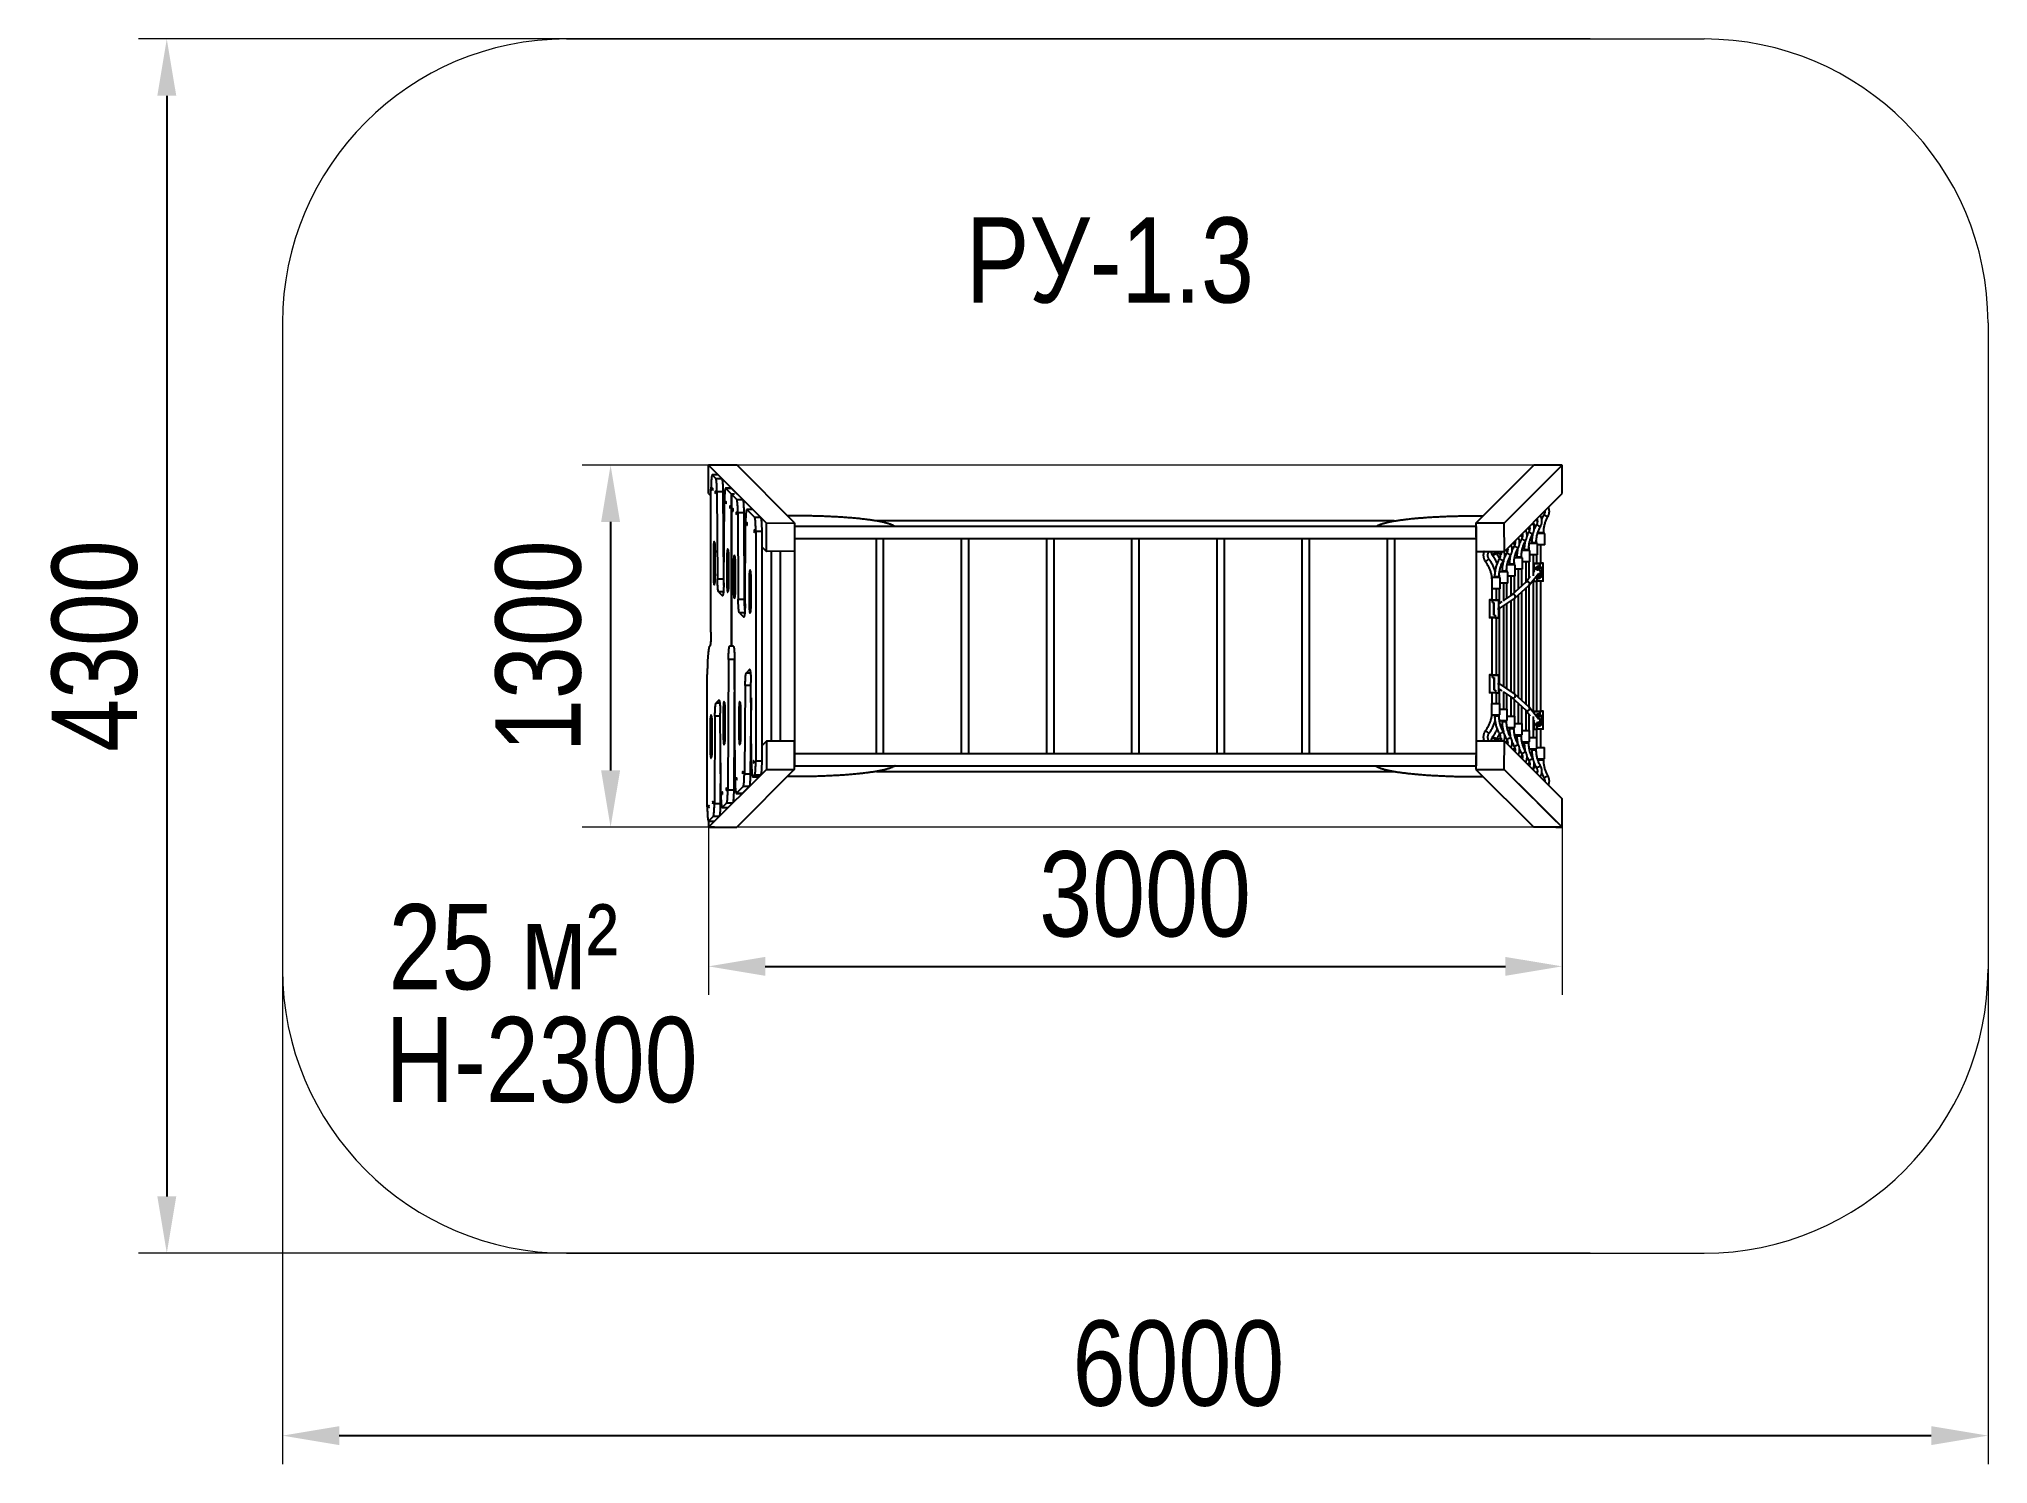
# Model space of a CAD drawing. Header units: millimetres. Extents: x -3745 to 3119, y -2775 to 2243.
import ezdxf

# ---------------------------------------------------------------- set-up
doc = ezdxf.new("R2010")
doc.units = ezdxf.units.MM
for name, color, linetype in [('DIKOM_АРТИКУЛ', 7, 'Continuous'), ('DIKOM_ЗОНА', 80, 'Continuous'), ('DIKOM_ОБЪЕКТ', 7, 'Continuous'), ('DIKOM_РАЗМЕР_ЗОНА', 7, 'Continuous'), ('DIKOM_РАЗМЕР_ОБЪЕКТА', 7, 'Continuous')]:
    doc.layers.add(name, color=color, linetype=linetype)
doc.styles.add('style1', font='arial.ttf', dxfattribs={"width": 0.8})
doc.dimstyles.new('1-50', dxfattribs={"dimtxt": 300, "dimasz": 200, "dimexe": 100, "dimexo": 0, "dimgap": 100, "dimtad": 1, "dimdec": 0, "dimtxsty": 'style1', "dimcen": 0, "dimclrd": 7, "dimclre": 7, "dimadec": 1, "dimazin": 2, "dimtfac": 1, "dimtdec": 0, "dimtmove": 0, "dimatfit": 3, "dimfxl": 0, "dimlwd": 25, "dimlwe": 18, "dimarcsym": 0})

msp = doc.modelspace()

# ---------------------------------------------------------------- texts
at = {"layer": 'DIKOM_АРТИКУЛ', "color": 7, "linetype": 'Continuous', "lineweight": 15, "insert": (-481, 1615), "char_height": 300, "width": 1667.537, "attachment_point": 1, "style": 'style1'}
msp.add_mtext('{\\fArial|b0|i0|c204|p34;РУ}-1.{\\fArial|b0|i0|c204|p34;3}', dxfattribs=at)
at = {"layer": 'DIKOM_РАЗМЕР_ОБЪЕКТА', "char_height": 300, "width": 5885.531, "attachment_point": 1, "style": 'style1'}
for s, insert in [('{\\fArial|b0|i0|c204|p34;25 м}²', (-2514, -803.3)), ('H-2300', (-2525.2, -1200.7))]:
    msp.add_mtext(s, dxfattribs=dict(at, insert=insert))

# ---------------------------------------------------------------- blocks, each defined once
blk = doc.blocks.new('*D0')
at = {"layer": 'Defpoints', "color": 0, "transparency": 16777216}
for p in [(1618.9, 742.6), (-1732.3, -532.6), (1618.9, -532.6)]:
    blk.add_point(p, dxfattribs=at)
at = {"layer": 'DIKOM_РАЗМЕР_ОБЪЕКТА', "color": 7, "lineweight": 18, "transparency": 16777216}
for p, q in [((1618.9, 742.6), (-1832.3, 742.6)), ((1618.9, -532.6), (-1832.3, -532.6))]:
    blk.add_line(p, q, dxfattribs=at)
at = {"layer": 'DIKOM_РАЗМЕР_ОБЪЕКТА', "color": 7, "lineweight": 25, "transparency": 16777216}
blk.add_line((-1732.3, 542.6), (-1732.3, -332.6), dxfattribs=at)
at = {"layer": 'DIKOM_РАЗМЕР_ОБЪЕКТА', "color": 7, "transparency": 16777216}
for points in [[(-1765.6, 542.6), (-1698.9, 542.6), (-1732.3, 742.6)], [(-1765.6, -332.6), (-1698.9, -332.6), (-1732.3, -532.6)]]:
    blk.add_solid(points, dxfattribs=at)
at = {"layer": 'DIKOM_РАЗМЕР_ОБЪЕКТА', "color": 0, "transparency": 16777216, "insert": (-1985.6, 105), "char_height": 300, "attachment_point": 5, "rotation": 90, "style": 'style1'}
blk.add_mtext('1300', dxfattribs=at)
blk = doc.blocks.new('*D1')
at = {"layer": 'Defpoints', "color": 0, "transparency": 16777216}
for p in [(-1387.7, -532.6), (1618.9, -532.6), (1618.9, -1022.5)]:
    blk.add_point(p, dxfattribs=at)
at = {"layer": 'DIKOM_РАЗМЕР_ОБЪЕКТА', "color": 7, "lineweight": 18, "transparency": 16777216}
for p, q in [((-1387.7, -532.6), (-1387.7, -1122.5)), ((1618.9, -532.6), (1618.9, -1122.5))]:
    blk.add_line(p, q, dxfattribs=at)
at = {"layer": 'DIKOM_РАЗМЕР_ОБЪЕКТА', "color": 7, "lineweight": 25, "transparency": 16777216}
blk.add_line((-1187.7, -1022.5), (1418.9, -1022.5), dxfattribs=at)
at = {"layer": 'DIKOM_РАЗМЕР_ОБЪЕКТА', "color": 7, "transparency": 16777216}
for points in [[(-1187.7, -989.2), (-1187.7, -1055.8), (-1387.7, -1022.5)], [(1418.9, -989.2), (1418.9, -1055.8), (1618.9, -1022.5)]]:
    blk.add_solid(points, dxfattribs=at)
at = {"layer": 'DIKOM_РАЗМЕР_ОБЪЕКТА', "color": 0, "transparency": 16777216, "insert": (150, -769.2), "char_height": 300, "attachment_point": 5, "style": 'style1'}
blk.add_mtext('3000', dxfattribs=at)
blk = doc.blocks.new('*D2')
at = {"layer": 'Defpoints', "color": 0, "transparency": 16777216}
for p in [(-2887.7, -708.1), (3118.9, -708.1), (3118.9, -2675)]:
    blk.add_point(p, dxfattribs=at)
at = {"layer": 'DIKOM_РАЗМЕР_ЗОНА', "color": 7, "lineweight": 18, "transparency": 16777216}
for p, q in [((-2887.7, -708.1), (-2887.7, -2775)), ((3118.9, -708.1), (3118.9, -2775))]:
    blk.add_line(p, q, dxfattribs=at)
at = {"layer": 'DIKOM_РАЗМЕР_ЗОНА', "color": 7, "lineweight": 25, "transparency": 16777216}
blk.add_line((-2687.7, -2675), (2918.9, -2675), dxfattribs=at)
at = {"layer": 'DIKOM_РАЗМЕР_ЗОНА', "color": 7, "transparency": 16777216}
for points in [[(-2687.7, -2641.7), (-2687.7, -2708.3), (-2887.7, -2675)], [(2918.9, -2641.7), (2918.9, -2708.3), (3118.9, -2675)]]:
    blk.add_solid(points, dxfattribs=at)
at = {"layer": 'DIKOM_РАЗМЕР_ЗОНА', "color": 0, "transparency": 16777216, "insert": (267.4, -2421.8), "char_height": 300, "attachment_point": 5, "style": 'style1'}
blk.add_mtext('6000', dxfattribs=at)
blk = doc.blocks.new('*D3')
at = {"layer": 'Defpoints', "color": 0, "transparency": 16777216}
for p in [(1717.6, 2243.4), (-3295.3, -2032.6), (1717.6, -2032.6)]:
    blk.add_point(p, dxfattribs=at)
at = {"layer": 'DIKOM_РАЗМЕР_ЗОНА', "color": 7, "lineweight": 18, "transparency": 16777216}
for p, q in [((1717.6, 2243.4), (-3395.3, 2243.4)), ((1717.6, -2032.6), (-3395.3, -2032.6))]:
    blk.add_line(p, q, dxfattribs=at)
at = {"layer": 'DIKOM_РАЗМЕР_ЗОНА', "color": 7, "lineweight": 25, "transparency": 16777216}
blk.add_line((-3295.3, 2043.4), (-3295.3, -1832.6), dxfattribs=at)
at = {"layer": 'DIKOM_РАЗМЕР_ЗОНА', "color": 7, "transparency": 16777216}
for points in [[(-3328.6, 2043.4), (-3261.9, 2043.4), (-3295.3, 2243.4)], [(-3328.6, -1832.6), (-3261.9, -1832.6), (-3295.3, -2032.6)]]:
    blk.add_solid(points, dxfattribs=at)
at = {"layer": 'DIKOM_РАЗМЕР_ЗОНА', "color": 0, "transparency": 16777216, "insert": (-3548.6, 105.4), "char_height": 300, "attachment_point": 5, "rotation": 90, "style": 'style1'}
blk.add_mtext('4300', dxfattribs=at)

# ---------------------------------------------------------------- dimensions: what is measured, and where the dimension line sits
at = {"layer": 'DIKOM_РАЗМЕР_ЗОНА'}
dim = msp.add_linear_dim(base=(-3295.3, -2032.6), p1=(1717.6, 2243.4), p2=(1717.6, -2032.6), angle=90, text='4300', dimstyle='1-50', dxfattribs=at)
dim.commit()
dim.dimension.update_dxf_attribs({"geometry": '*D3', "text_midpoint": (-3295.3, 105.4), "dimtype": 160})
dim = msp.add_linear_dim(base=(3118.9, -2675), p1=(-2887.7, -708.1), p2=(3118.9, -708.1), text='6000', dimstyle='1-50', dxfattribs=at)
dim.commit()
dim.dimension.update_dxf_attribs({"geometry": '*D2', "text_midpoint": (267.4, -2675), "dimtype": 160})
at = {"layer": 'DIKOM_РАЗМЕР_ОБЪЕКТА'}
dim = msp.add_linear_dim(base=(-1732.3, -532.6), p1=(1618.9, 742.6), p2=(1618.9, -532.6), angle=90, text='1300', dimstyle='1-50', dxfattribs=at)
dim.commit()
dim.dimension.update_dxf_attribs({"geometry": '*D0', "text_midpoint": (-1732.3, 105), "dimtype": 160})
dim = msp.add_linear_dim(base=(1618.9, -1022.5), p1=(-1387.7, -532.6), p2=(1618.9, -532.6), text='3000', dimstyle='1-50', dxfattribs=at)
dim.commit()
dim.dimension.update_dxf_attribs({"geometry": '*D1', "text_midpoint": (150, -1022.5), "dimtype": 160})

# ---------------------------------------------------------------- linework, layer by layer
at = {"layer": 'DIKOM_ЗОНА', "color": 3, "lineweight": 15}
for p, q in [((-1887.7, 2243.4), (2118.9, 2243.4)), ((-2887.7, 1243.4), (-2887.7, -1032.6)), ((3118.9, 1243.4), (3118.9, -1032.6)), ((-1887.7, -2032.6), (2118.9, -2032.6))]:
    msp.add_line(p, q, dxfattribs=at)
for centre, start, end in [((-1887.7, 1243.4), 90, 180), ((2118.9, 1243.4), 0, 90), ((-1887.7, -1032.6), 180, 270), ((2118.9, -1032.6), 270, 0)]:
    msp.add_arc(centre, 1000, start, end, dxfattribs=at)
at = {"layer": 'DIKOM_ОБЪЕКТ'}
for p, q in [((-1387.7, 743.4), (-1288.1, 743.4)), ((-1387.7, 643), (-1387.7, 742.6)), ((-1387.7, 742.6), (-1183.7, 538.6)), ((-1353.4, 708.2), (-1374.4, 708.2)), ((-1374, 708), (-1361.6, 695.6)), ((-1353.1, 708), (-1374, 708)), ((-1366.1, 721), (-1366.3, 721.4)), ((-1366.1, 721), (-1221.5, 576.5)), ((-1361.6, 695.6), (-1340.7, 695.6)), ((-1353.4, 708.2), (-1353.1, 708)), ((-1353.1, 708), (-1340.7, 695.6)), ((-1084, 539.3), (-1288.1, 743.4)), ((1315.2, 538.6), (1519.2, 742.6)), ((1414.8, 538.6), (1618.9, 742.6)), ((1618.9, 742.6), (1519.2, 742.6)), ((1619.6, 643), (1618.9, 742.6)), ((-1387.7, 643), (-1378.7, 634)), ((-1378.7, 155), (-1378.7, 658.2)), ((-1357.6, 649), (-1355.9, 342.8)), ((-1336.7, 649), (-1357.6, 649)), ((-1336.7, 649), (-1335, 342.8)), ((-1306.3, 661), (-1327.2, 661)), ((-1326.8, 660.8), (-1306.4, 640.4)), ((-1305.9, 660.8), (-1326.8, 660.8)), ((-1306.4, 640.4), (-1288, 622)), ((-1306.4, 105), (-1306.4, 640.4)), ((-1296.4, 640.4), (-1306.4, 640.4)), ((-1296.4, 640.4), (-1306.4, 640.4)), ((-1306.4, 640.4), (-1306.4, 105)), ((-1306.3, 661), (-1305.9, 660.8)), ((-1305.9, 660.8), (-1267.1, 622)), ((-1296.4, 640.4), (-1296.4, 640.4)), ((-1296.4, 640.4), (-1296.4, 640.4)), ((-1288, 622), (-1267.1, 622)), ((1415.6, 439), (1619.6, 643)), ((-1336.4, 591.7), (-1331.7, 587)), ((-1333.7, 328.2), (-1331.5, 615.3)), ((-1284, 574.8), (-1282.7, 270.2)), ((-1263.1, 574.8), (-1284, 574.8)), ((-1263.1, 574.8), (-1261.8, 270.2)), ((-1231.7, 586.4), (-1252.6, 586.4)), ((-1252.3, 586.3), (-1224.9, 558.9)), ((-1231.3, 586.3), (-1252.3, 586.3)), ((-1231.3, 586.3), (-1204, 558.9)), ((-1224.9, 558.9), (-1204, 558.9)), ((-1054.5, 564.1), (-1108.8, 564.1)), ((1286.3, 564.1), (1340.7, 564.1)), ((-1262.9, 518.2), (-1257.1, 512.4)), ((-1258.7, 254.1), (-1257, 539.8)), ((-1221, 509.1), (-1221, -299.1)), ((-1200, 509.1), (-1221, 509.1)), ((-1200, 509.1), (-1200, -299.1)), ((-1183.7, 538.6), (-1084, 539.3)), ((-1183.7, 439), (-1183.7, 538.6)), ((-1084, 539.3), (-1084, 439.7)), ((1316, 526), (-1084, 526)), ((-1084, 526), (-1084, 484)), ((-1084, 484), (-1070.6, 484)), ((-1084, 484), (-1084, -274)), ((-1070.6, 484), (-770.6, 484)), ((-797.5, 484), (-797.5, -274)), ((1027.8, 546), (-795.9, 546)), ((-770.6, 484), (-470.6, 484)), ((-770.6, -274), (-770.6, 484)), ((-497.5, 484), (-497.5, -274)), ((-470.6, 484), (-170.6, 484)), ((-470.6, -274), (-470.6, 484)), ((-197.5, 484), (-197.5, -274)), ((-170.6, 484), (129.4, 484)), ((-170.6, -274), (-170.6, 484)), ((102.5, 484), (102.5, -274)), ((129.4, 484), (429.4, 484)), ((129.4, -274), (129.4, 484)), ((402.5, 484), (402.5, -274)), ((429.4, 484), (729.4, 484)), ((429.4, -274), (429.4, 484)), ((702.5, 484), (702.5, -274)), ((729.4, 484), (1029.4, 484)), ((729.4, -274), (729.4, 484)), ((1002.5, 484), (1002.5, -274)), ((1029.4, 484), (1316, 484)), ((1029.4, -274), (1029.4, 484)), ((1414.8, 538.6), (1315.2, 538.6)), ((1315.2, 538.6), (1316, 439)), ((1316, 526), (1316, 484)), ((1316, 484), (1316, -274)), ((1415.6, 439), (1414.8, 538.6)), ((1558, 501.7), (1532.3, 501.7)), ((1538, 505.2), (1554, 505.2)), ((1554, 501.7), (1554, 505.2)), ((1558, 461.7), (1558, 501.7)), ((-1363.4, 444.8), (-1370.3, 444.8)), ((-1365.7, 471.6), (-1367.5, 473.2)), ((-1315.7, 418.5), (-1322.6, 418.5)), ((-1318.1, 445.2), (-1319.8, 446.9)), ((-1294.8, 423.1), (-1296.6, 424.7)), ((-1200, 455.3), (-1183.7, 439)), ((-1084, 439.7), (-1183.7, 439)), ((-1166.6, 439.1), (-1166.6, -229.1)), ((-1133.6, 241.6), (-1133.6, 439.3)), ((-1084, 439.7), (-1084, -229.7)), ((1316, 439), (1415.6, 439)), ((1316, 439), (1316, -229)), ((1405.1, 435.4), (1404.8, 435.2)), ((1479.5, 416.7), (1451.4, 416.7)), ((1459.5, 420.2), (1475.5, 420.2)), ((1475.5, 416.7), (1475.5, 420.2)), ((1505, 441.7), (1477.5, 441.7)), ((1479.5, 376.7), (1479.5, 416.7)), ((1485.4, 445.2), (1501.4, 445.2)), ((1487, 465.1), (1486.2, 467.9)), ((1501.4, 441.7), (1501.4, 445.2)), ((1501.8, 454.7), (1501.8, 441.7)), ((1531.8, 466.7), (1503.3, 466.7)), ((1505.5, 441.7), (1505, 441.7)), ((1505.5, 401.7), (1505.5, 441.7)), ((1531.8, 426.7), (1505.5, 426.7)), ((1511.9, 470.2), (1527.9, 470.2)), ((1517.9, 352.7), (1517.9, 426.7)), ((1527.9, 466.7), (1527.9, 470.2)), ((1528, 474.8), (1528, 466.7)), ((1528.1, 426.7), (1528.1, 397.6)), ((1531.8, 426.7), (1531.8, 466.7)), ((1558, 461.7), (1531.8, 461.7)), ((1544.1, 397.6), (1544.1, 461.7)), ((-1363.4, 350.6), (-1370.3, 350.6)), ((-1292.4, 396.3), (-1299.4, 396.3)), ((-1237.3, 344.6), (-1244.3, 344.6)), ((-1239.7, 371.3), (-1241.5, 373)), ((1401.1, 346.7), (1371.4, 346.7)), ((1381.1, 350.2), (1397.1, 350.2)), ((1397.1, 346.7), (1397.1, 350.2)), ((1397.3, 354.8), (1397.3, 346.7)), ((1427.3, 366.7), (1398.3, 366.7)), ((1401.1, 306.7), (1401.1, 346.7)), ((1407.3, 370.2), (1423.3, 370.2)), ((1423.3, 366.7), (1423.3, 370.2)), ((1423.4, 374.8), (1423.4, 366.7)), ((1453.4, 391.7), (1425.2, 391.7)), ((1427.3, 326.7), (1427.3, 366.7)), ((1453.4, 351.7), (1427.3, 351.7)), ((1433.4, 395.2), (1449.4, 395.2)), ((1439.5, 284.5), (1439.5, 351.7)), ((1449.4, 391.7), (1449.4, 395.2)), ((1449.5, 399.4), (1449.5, 391.7)), ((1449.6, 351.7), (1449.6, 293.1)), ((1453.4, 351.7), (1453.4, 391.7)), ((1479.5, 376.7), (1453.4, 376.7)), ((1465.6, 307.3), (1465.6, 376.7)), ((1475.8, 376.7), (1475.8, 316.4)), ((1505, 401.7), (1479.5, 401.7)), ((1491.8, 330.5), (1491.8, 401.7)), ((1506.7, 350.3), (1491.8, 331)), ((1501.9, 401.7), (1501.9, 344.2)), ((1503.1, 319.5), (1536.5, 362.8)), ((1505.5, 401.7), (1505, 401.7)), ((1521.3, 369.4), (1517.9, 364.9)), ((1519.6, 396.6), (1519.6, 372.5)), ((1519.6, 396.6), (1540.5, 396.6)), ((1520.6, 397.6), (1540.5, 397.6)), ((1529.5, 351), (1527.8, 351.6)), ((1529.3, 372.3), (1529.5, 372.5)), ((1534.5, 378.1), (1529.5, 376.6)), ((1529.5, 376.6), (1529.5, 372.5)), ((1529.6, 376.6), (1529.5, 376.6)), ((1529.5, 372.5), (1529.6, 372.5)), ((1534.5, 354.6), (1529.5, 353.1)), ((1529.5, 353.1), (1529.5, 351)), ((1529.6, 353.1), (1529.5, 353.1)), ((1529.5, 349.9), (1529.6, 349.9)), ((1534.5, 378.1), (1529.6, 376.7)), ((1529.6, 374.1), (1529.6, 376.7)), ((1529.6, 374.1), (1534.5, 374.1)), ((1534.5, 354.6), (1529.6, 353.2)), ((1529.6, 350.9), (1529.6, 353.2)), ((1529.8, 374.1), (1529.8, 373.1)), ((1535.6, 343.6), (1530.6, 343.6)), ((1530.6, 343.6), (1530.6, 334.6)), ((1530.7, 343.6), (1530.7, 333.6)), ((1530.7, 334.6), (1530.7, 343.5)), ((1535.6, 343.5), (1530.7, 343.5)), ((1534.8, 382.1), (1534.5, 382.1)), ((1534.5, 376.6), (1539.4, 378.1)), ((1534.5, 376.6), (1534.5, 378.1)), ((1534.5, 376.6), (1539.5, 378.1)), ((1539.4, 357.1), (1534.5, 357.1)), ((1534.5, 353.1), (1539.4, 354.6)), ((1534.5, 353.1), (1534.5, 354.6)), ((1534.5, 353.1), (1539.5, 354.6)), ((1534.5, 349.1), (1534.8, 349.1)), ((1535.1, 382.1), (1534.8, 382.1)), ((1535.1, 382.1), (1534.8, 382.1)), ((1535.1, 349.1), (1534.8, 349.1)), ((1535.1, 349.1), (1534.8, 349.1)), ((1535.4, 382.1), (1535.1, 382.1)), ((1535.1, 349.1), (1535.4, 349.1)), ((1535.4, 382.1), (1535.4, 382.1)), ((1535.4, 349.1), (1535.4, 349.1)), ((1535.6, 387.1), (1535.6, 387.7)), ((1535.6, 387.7), (1540.5, 387.7)), ((1535.6, 387.6), (1540.6, 387.6)), ((1535.6, 387.6), (1535.6, 387.1)), ((1535.6, 343.6), (1535.6, 344.1)), ((1535.6, 344.1), (1535.6, 343.5)), ((1535.7, 387.6), (1535.7, 387.7)), ((1535.7, 387.6), (1535.7, 387.7)), ((1539.7, 381.4), (1539.4, 381.4)), ((1539.4, 380.3), (1539.4, 378.1)), ((1539.4, 357.1), (1539.4, 354.6)), ((1539.5, 357.1), (1539.4, 357.1)), ((1539.5, 381.4), (1539.8, 381.4)), ((1539.5, 378.1), (1539.5, 380.3)), ((1539.5, 354.6), (1539.5, 358.8)), ((1539.7, 381.4), (1539.7, 381.4)), ((1539.9, 349.8), (1540.1, 349.8)), ((1539.9, 349.8), (1539.9, 349.8)), ((1540.1, 349.9), (1540.1, 349.8)), ((1540.4, 349.9), (1540.1, 349.9)), ((1540.6, 397.6), (1540.5, 397.6)), ((1540.5, 396.6), (1540.5, 387.7)), ((1540.6, 387.7), (1540.5, 387.7)), ((1551.6, 397.6), (1540.6, 397.6)), ((1540.6, 397.6), (1540.6, 397.6)), ((1540.6, 387.6), (1540.6, 396.6)), ((1552.6, 396.6), (1540.6, 396.6)), ((1552.6, 334.6), (1552.6, 396.6)), ((-1367.5, 322.2), (-1365.7, 323.8)), ((-1355.9, 342.8), (-1335, 342.8)), ((-1351.9, 296.2), (-1338.4, 282.7)), ((-1335.1, 296.2), (-1351.9, 296.2)), ((-1338.4, 282.7), (-1337.7, 282.7)), ((-1315.7, 324.2), (-1322.6, 324.2)), ((-1319.8, 295.8), (-1318.1, 297.5)), ((-1292.4, 302.1), (-1299.4, 302.1)), ((-1296.6, 273.6), (-1294.8, 275.3)), ((1371.1, 339.3), (1371.1, 306.7)), ((1401.1, 306.7), (1371.1, 306.7)), ((1371.2, 306.7), (1371.2, 268.7)), ((1387.2, 268.7), (1387.2, 306.7)), ((1397.3, 306.7), (1397.3, 255.8)), ((1427.3, 326.7), (1401.1, 326.7)), ((1413.3, 264.1), (1413.3, 326.7)), ((1441.9, 286.1), (1413.3, 266.7)), ((1423.5, 326.7), (1423.5, 273.6)), ((1465.3, 307.1), (1441.5, 285.9)), ((1451.8, 273.6), (1502, 318.4)), ((1490.3, 329.3), (1465.6, 307.3)), ((1465.6, -75.9), (1465.6, 285.9)), ((1475.8, 295), (1475.8, -85)), ((1491.8, -99.2), (1491.8, 309.2)), ((1501.9, 318.3), (1501.9, -108.3)), ((1517.9, -128.7), (1517.9, 338.7)), ((1519.6, 340.9), (1519.6, 334.6)), ((1519.6, 334.6), (1530.6, 334.6)), ((1520.6, 333.6), (1530.6, 333.6)), ((1528.1, 333.6), (1528.1, -123.6)), ((1530.6, 333.6), (1530.7, 333.6)), ((1552.6, 334.6), (1530.7, 334.6)), ((1530.7, 333.6), (1530.7, 333.6)), ((1551.6, 333.6), (1530.7, 333.6)), ((1544.1, -123.6), (1544.1, 333.6)), ((-1282.7, 270.2), (-1261.8, 270.2)), ((-1278.7, 223), (-1263.4, 207.7)), ((-1259.9, 223), (-1278.7, 223)), ((-1263.4, 207.7), (-1262.6, 207.7)), ((-1237.3, 250.3), (-1244.3, 250.3)), ((-1241.5, 221.9), (-1239.7, 223.6)), ((-1133.6, -31.5), (-1133.6, 241.6)), ((1362.7, 267.7), (1362.7, 205.7)), ((1373.2, 267.7), (1362.7, 267.7)), ((1373.3, 268.7), (1363.7, 268.7)), ((1373.2, 258.7), (1373.2, 267.7)), ((1373.2, 258.7), (1378.1, 258.7)), ((1373.4, 268.7), (1373.3, 268.7)), ((1373.3, 258.8), (1373.3, 267.7)), ((1373.3, 267.7), (1395.7, 267.7)), ((1373.3, 258.8), (1378.1, 258.8)), ((1373.4, 268.7), (1394.7, 268.7)), ((1373.4, 258.7), (1373.4, 258.8)), ((1378.1, 214.7), (1378.1, 258.8)), ((1378.1, 258.7), (1378.1, 214.6)), ((1383.2, 214.7), (1378.1, 214.7)), ((1383.1, 214.6), (1378.1, 214.6)), ((1378.4, 214.7), (1378.4, 214.6)), ((1378.5, 214.7), (1378.5, 214.6)), ((1383.1, 214.6), (1383.1, 205.7)), ((1383.1, 214.6), (1383.2, 214.6)), ((1383.2, 214.7), (1383.2, 205.7)), ((1395.7, 239.1), (1395.6, 239.9)), ((1395.6, 233.5), (1395.7, 234.2)), ((1395.7, 240.5), (1395.7, 267.7)), ((1406.7, 262.2), (1395.7, 254.7)), ((1395.7, 205.7), (1395.7, 232.8)), ((1397.3, 229.8), (1397.3, -26.4)), ((1398.8, 237.4), (1450.9, 272.9)), ((1413.3, -37.3), (1413.3, 247.3)), ((1423.5, 254.2), (1423.5, -44.2)), ((1439.5, -55.1), (1439.5, 265.1)), ((1449.6, 272), (1449.6, -62)), ((1450.9, 272.9), (1451.8, 273.6)), ((1383.1, 205.7), (1362.7, 205.7)), ((1383.1, 204.7), (1363.7, 204.7)), ((1371.2, 204.7), (1371.2, 4.3)), ((1383.1, 204.7), (1383.2, 204.7)), ((1383.2, 205.7), (1395.7, 205.7)), ((1383.2, 204.7), (1394.7, 204.7)), ((1387.2, 4.3), (1387.2, 204.7)), ((-1306.4, 105), (-1312.7, 105)), ((-1300.1, 105), (-1306.4, 105)), ((-1306.4, 105), (-1306.4, 105)), ((-1391.8, -461.2), (-1391.8, 5)), ((-1317.1, 58), (-1319.5, -400.7)), ((-1296.2, 58), (-1317.1, 58)), ((-1296.2, 58), (-1298.6, -400.7)), ((-1293.8, -365.8), (-1295.7, 57.5)), ((-1242.8, 23), (-1254.2, 11.5)), ((-1254.2, 11.5), (-1239.6, 11.5)), ((-1242, 23), (-1242.8, 23)), ((1362.7, 3.3), (1362.7, -58.7)), ((1374.1, 3.3), (1362.7, 3.3)), ((1374.1, 4.3), (1363.7, 4.3)), ((1374.1, -5.7), (1374.1, 4.3)), ((1374.1, 4.3), (1374.1, 4.3)), ((1374.2, 4.3), (1374.1, 4.3)), ((1374.1, -5.7), (1374.1, 3.3)), ((1374.2, 4.3), (1394.7, 4.3)), ((1374.2, -5.6), (1374.2, 3.3)), ((1374.2, 3.3), (1395.7, 3.3)), ((1395.7, -23.7), (1395.7, 3.3)), ((-1258.1, -32.8), (-1261.1, -344.8)), ((-1238, -32.8), (-1258.1, -32.8)), ((-1235.9, -309.7), (-1238.1, -22.5)), ((-1133.6, -229.3), (-1133.6, -31.5)), ((1384, -58.7), (1362.7, -58.7)), ((1384, -59.7), (1363.7, -59.7)), ((1371.2, -59.7), (1371.2, -96.7)), ((1374.1, -5.7), (1379.1, -5.7)), ((1374.2, -5.6), (1379.1, -5.6)), ((1379.1, -49.7), (1379.1, -5.6)), ((1379.1, -5.7), (1379.1, -49.8)), ((1384.1, -49.7), (1379.1, -49.7)), ((1379.1, -49.7), (1379.1, -49.8)), ((1379.1, -49.7), (1379.1, -49.8)), ((1384, -49.8), (1379.1, -49.8)), ((1384, -49.8), (1384, -58.7)), ((1384, -49.8), (1384, -49.8)), ((1384, -59.7), (1384.1, -59.7)), ((1384, -59.7), (1384, -59.7)), ((1384.1, -49.7), (1384.1, -58.7)), ((1384.1, -58.7), (1395.7, -58.7)), ((1384.1, -59.7), (1394.7, -59.7)), ((1387.2, -96.7), (1387.2, -59.7)), ((1395.5, -25.2), (1395.5, -24.5)), ((1395.5, -30.8), (1395.5, -30.1)), ((1395.7, -58.7), (1395.7, -31.6)), ((1395.7, -44.7), (1406.7, -52.2)), ((1450.9, -62.9), (1395.9, -25.4)), ((1397.3, -45.8), (1397.3, -96.7)), ((1413.3, -116.7), (1413.3, -54.1)), ((1413.3, -56.7), (1441.9, -76.1)), ((1423.5, -63.6), (1423.5, -116.7)), ((1451.8, -63.6), (1450.9, -62.9)), ((1502, -108.4), (1451.8, -63.6)), ((-1350.9, -85.2), (-1360.8, -95)), ((-1360.8, -95), (-1347.9, -95)), ((-1350.1, -85.2), (-1350.9, -85.2)), ((-1344, -417.8), (-1346.2, -130.6)), ((-1328.6, -119), (-1335.5, -119)), ((-1331, -92.2), (-1332.7, -90.6)), ((-1273.4, -119), (-1280.3, -119)), ((-1275.8, -92.2), (-1277.5, -90.6)), ((-1237.6, -76.3), (-1240.2, -344.8)), ((1369.7, -96.7), (1369.7, -136.7)), ((1369.7, -96.7), (1399.7, -96.7)), ((1369.7, -136.7), (1399.7, -136.7)), ((1397.1, -140.2), (1397.1, -136.7)), ((1399.7, -136.7), (1399.7, -96.7)), ((1399.7, -116.7), (1425.9, -116.7)), ((1425.9, -156.7), (1425.9, -116.7)), ((1439.5, -141.7), (1439.5, -74.5)), ((1441.5, -75.9), (1465.3, -97.1)), ((1449.6, -83.1), (1449.6, -141.7)), ((1465.6, -166.7), (1465.6, -97.3)), ((1465.6, -97.3), (1490.3, -119.3)), ((1475.8, -106.4), (1475.8, -166.7)), ((1491.8, -191.7), (1491.8, -120.5)), ((1491.8, -121), (1506.7, -140.3)), ((1501.9, -134.2), (1501.9, -191.7)), ((1536.5, -152.8), (1503.1, -109.5)), ((1519.6, -124.6), (1519.6, -130.9)), ((1519.6, -124.6), (1540.2, -124.6)), ((1520.6, -123.6), (1540.2, -123.6)), ((1535.2, -134.1), (1535.2, -133.5)), ((1535.2, -133.5), (1540.2, -133.5)), ((1535.2, -133.6), (1540.3, -133.6)), ((1535.2, -133.6), (1535.2, -134.1)), ((1535.4, -133.6), (1535.4, -133.5)), ((1535.5, -133.6), (1535.5, -133.5)), ((1540.3, -123.6), (1540.2, -123.6)), ((1540.2, -124.6), (1540.2, -133.5)), ((1540.3, -133.5), (1540.2, -133.5)), ((1551.6, -123.6), (1540.3, -123.6)), ((1540.3, -133.6), (1540.3, -124.6)), ((1552.6, -124.6), (1540.3, -124.6)), ((1552.6, -186.6), (1552.6, -124.6)), ((-1374.5, -166.1), (-1381.4, -166.1)), ((-1376.9, -139.3), (-1378.6, -137.7)), ((-1364.7, -141.2), (-1366.7, -448.5)), ((-1346.1, -141.2), (-1364.7, -141.2)), ((1381.1, -140.2), (1397.1, -140.2)), ((1398.3, -156.7), (1425.9, -156.7)), ((1407.3, -160.2), (1423.3, -160.2)), ((1423.3, -160.2), (1423.3, -156.7)), ((1425.3, -181.7), (1452, -181.7)), ((1425.9, -141.7), (1452, -141.7)), ((1433.4, -185.2), (1449.4, -185.2)), ((1433.8, -207.6), (1434.9, -204.1)), ((1449.4, -185.2), (1449.4, -181.7)), ((1452, -181.7), (1452, -141.7)), ((1452, -166.7), (1478.1, -166.7)), ((1478.1, -206.7), (1478.1, -166.7)), ((1478.1, -191.7), (1504.1, -191.7)), ((1504.1, -231.7), (1504.1, -191.7)), ((1517.9, -216.7), (1517.9, -142.7)), ((1517.9, -154.9), (1521.3, -159.4)), ((1519.6, -164.3), (1519.6, -186.6)), ((1519.6, -186.6), (1530.3, -186.6)), ((1520.6, -187.6), (1530.3, -187.6)), ((1528.1, -187.6), (1528.1, -216.7)), ((1533.5, -166.6), (1528.5, -168.1)), ((1528.5, -168.1), (1528.5, -170.3)), ((1528.6, -168.1), (1528.5, -168.1)), ((1533.5, -166.6), (1528.6, -168.1)), ((1528.6, -170.3), (1528.6, -168.1)), ((1528.6, -171.4), (1528.7, -171.4)), ((1533.5, -143.1), (1529.9, -144.2)), ((1535.2, -177.6), (1530.3, -177.6)), ((1530.3, -177.6), (1530.3, -186.6)), ((1530.3, -187.6), (1530.4, -187.6)), ((1530.4, -177.6), (1530.4, -177.7)), ((1530.4, -186.6), (1530.4, -177.7)), ((1535.2, -177.7), (1530.4, -177.7)), ((1552.6, -186.6), (1530.4, -186.6)), ((1551.6, -187.6), (1530.4, -187.6)), ((1532.1, -147.1), (1533.5, -147.1)), ((1533.5, -144.6), (1533.5, -143.1)), ((1533.5, -144.6), (1538.5, -143.1)), ((1533.5, -144.6), (1538.4, -143.2)), ((1538.4, -164.1), (1533.5, -164.1)), ((1533.5, -168.1), (1533.5, -166.6)), ((1533.5, -168.1), (1538.5, -166.6)), ((1533.5, -168.1), (1538.4, -166.7)), ((1534, -139.1), (1533.6, -139.1)), ((1533.6, -172.1), (1534, -172.1)), ((1534.5, -139.1), (1534, -139.1)), ((1534.5, -139.1), (1534, -139.1)), ((1534.5, -172.1), (1534, -172.1)), ((1534.5, -172.1), (1534, -172.1)), ((1535, -139.1), (1534.5, -139.1)), ((1534.5, -172.1), (1535, -172.1)), ((1535, -139.1), (1535, -139.1)), ((1535, -172.1), (1535, -172.1)), ((1535.2, -177.6), (1535.2, -177.1)), ((1535.2, -177.1), (1535.2, -177.7)), ((1538.4, -140.9), (1538.4, -143.2)), ((1538.4, -164.1), (1538.4, -166.7)), ((1538.5, -164.1), (1538.4, -164.1)), ((1538.9, -139.9), (1538.5, -139.9)), ((1538.5, -143.1), (1538.5, -141)), ((1538.5, -166.6), (1538.5, -162.5)), ((1538.6, -139.9), (1539, -139.9)), ((1538.9, -139.9), (1538.9, -139.9)), ((1539.3, -171.4), (1539.7, -171.4)), ((1539.3, -171.4), (1539.3, -171.4)), ((1540, -171.4), (1539.5, -171.4)), ((1539.7, -171.4), (1539.7, -171.4)), ((1544.1, -251.7), (1544.1, -187.6)), ((-1374.5, -260.3), (-1381.4, -260.3)), ((-1328.6, -213.2), (-1335.5, -213.2)), ((-1332.7, -241.6), (-1331, -240)), ((-1273.4, -213.2), (-1280.3, -213.2)), ((-1277.5, -241.6), (-1275.8, -240)), ((-1183.7, -229), (-1200, -245.3)), ((-1183.7, -229), (-1183.7, -328.6)), ((-1084, -229.7), (-1183.7, -229)), ((-1084, -329.3), (-1084, -229.7)), ((-1070.6, -274), (-1084, -274)), ((-1084, -274), (-1084, -316)), ((-770.6, -274), (-1070.6, -274)), ((-470.6, -274), (-770.6, -274)), ((-170.6, -274), (-470.6, -274)), ((129.4, -274), (-170.6, -274)), ((429.4, -274), (129.4, -274)), ((729.4, -274), (429.4, -274)), ((1029.4, -274), (729.4, -274)), ((1316, -274), (1029.4, -274)), ((1316, -229), (1315.2, -328.6)), ((1415.6, -229), (1316, -229)), ((1316, -274), (1316, -316)), ((1404.8, -225.2), (1405.1, -225.4)), ((1414.8, -328.6), (1415.6, -229)), ((1415.6, -229), (1619.6, -433)), ((1416.7, -208.4), (1416.5, -208.8)), ((1451.4, -206.7), (1478.1, -206.7)), ((1459.5, -210.2), (1475.5, -210.2)), ((1460, -232.6), (1461, -229.2)), ((1475.5, -210.2), (1475.5, -206.7)), ((1477.6, -231.7), (1504.1, -231.7)), ((1485.4, -235.2), (1501.4, -235.2)), ((1486.2, -257.9), (1487, -255.1)), ((1501.4, -235.2), (1501.4, -231.7)), ((1503.4, -256.7), (1530.4, -256.7)), ((1504.1, -216.7), (1530.4, -216.7)), ((1511.9, -260.2), (1527.9, -260.2)), ((1527.9, -260.2), (1527.9, -256.7)), ((1530.4, -256.7), (1530.4, -216.7)), ((1530.4, -251.7), (1556.6, -251.7)), ((1556.6, -291.7), (1556.6, -251.7)), ((-1183.7, -328.6), (-1387.7, -532.6)), ((-1378.6, -288.8), (-1376.9, -287.1)), ((-1344.9, -305.3), (-1345.8, -448.5)), ((-1293.9, -339.2), (-1298.3, -343.6)), ((-1084, -327.8), (-1288.1, -531.9)), ((-1236.1, -281.4), (-1239.7, -284.9)), ((-1221, -299.1), (-1200, -299.1)), ((-1183.7, -328.6), (-1084, -329.3)), ((-1084, -316), (1316, -316)), ((-795.9, -336), (1027.8, -336)), ((1315.2, -328.6), (1414.8, -328.6)), ((1315.2, -328.6), (1361.2, -374.6)), ((1315.2, -328.6), (1519.2, -532.6)), ((1414.8, -328.6), (1618.9, -532.6)), ((1512, -283.4), (1513.3, -279.1)), ((1532.3, -291.7), (1556.6, -291.7)), ((1538, -295.2), (1554, -295.2)), ((1554, -295.2), (1554, -291.7)), ((-1344.2, -389.5), (-1345.4, -390.7)), ((-1319.5, -400.7), (-1298.6, -400.7)), ((-1265.1, -389.1), (-1289.1, -413.1)), ((-1244.2, -389.1), (-1268.2, -413.1)), ((-1244.2, -389.1), (-1265.1, -389.1)), ((-1261.1, -344.8), (-1240.2, -344.8)), ((-1231.5, -355.3), (-1210.6, -355.3)), ((-1224.9, -348.9), (-1231.2, -355.2)), ((-1231.2, -355.2), (-1210.2, -355.2)), ((-1204, -348.9), (-1224.9, -348.9)), ((-1210.2, -355.2), (-1210.6, -355.3)), ((-1204, -348.9), (-1210.2, -355.2)), ((-1054.5, -354.1), (-1110.4, -354.1)), ((1286.4, -354.1), (1340.7, -354.1)), ((1464.8, -378.6), (1597.3, -511)), ((-1366.7, -448.5), (-1345.8, -448.5)), ((-1339.7, -463.5), (-1318.7, -463.5)), ((-1323.5, -447.5), (-1339.3, -463.3)), ((-1339.3, -463.3), (-1318.4, -463.3)), ((-1302.6, -447.5), (-1323.5, -447.5)), ((-1318.4, -463.3), (-1318.7, -463.5)), ((-1302.6, -447.5), (-1318.4, -463.3)), ((-1289.5, -413.3), (-1268.6, -413.3)), ((-1289.1, -413.1), (-1268.2, -413.1)), ((1618.9, -532.6), (1619.6, -433)), ((-1387.7, -511.1), (-1387.7, -532.6)), ((-1366.2, -531.9), (-1387.7, -531.9)), ((-1387.7, -531.9), (-1288.1, -531.9)), ((-1387.4, -511.2), (-1366.5, -511.2)), ((-1370.7, -494.6), (-1387, -511)), ((-1387, -511), (-1366.1, -511)), ((-1349.7, -494.6), (-1370.7, -494.6)), ((-1366.1, -511), (-1366.5, -511.2)), ((-1366.1, -510.3), (-1366.3, -510.7)), ((-1349.7, -494.6), (-1366.1, -511)), ((1618.9, -532.6), (1519.2, -532.6)), ((1597.3, -511), (1597.5, -511.4)), ((1597.3, -532.6), (1618.9, -532.6))]:
    msp.add_line(p, q, dxfattribs=at)
at = {"layer": 'DIKOM_ОБЪЕКТ', "flags": 128}
for points in [[(-1374, 708), (-1374.4, 708.2), (-1374.7, 708), (-1375.1, 707.4), (-1375.5, 706.5), (-1375.8, 705.1), (-1376.2, 703.5), (-1376.5, 701.5), (-1376.9, 699.1), (-1377.2, 696.5), (-1377.4, 693.5), (-1377.7, 690.3), (-1377.9, 686.8), (-1378.1, 683.2), (-1378.3, 679.3), (-1378.4, 675.3), (-1378.6, 671.1), (-1378.6, 666.8), (-1378.7, 662.5), (-1378.7, 658.2)], [(-1357.6, 649), (-1357.7, 653.4), (-1357.7, 657.8), (-1357.8, 662), (-1358, 666.1), (-1358.2, 670.1), (-1358.4, 673.9), (-1358.6, 677.4), (-1358.9, 680.7), (-1359.1, 683.8), (-1359.4, 686.5), (-1359.8, 688.9), (-1360.1, 691), (-1360.5, 692.7), (-1360.8, 694), (-1361.2, 695), (-1361.6, 695.6)], [(-1340.7, 695.6), (-1340.3, 695), (-1339.9, 694), (-1339.5, 692.7), (-1339.2, 691), (-1338.8, 688.9), (-1338.5, 686.5), (-1338.2, 683.8), (-1337.9, 680.7), (-1337.7, 677.4), (-1337.4, 673.9), (-1337.2, 670.1), (-1337.1, 666.1), (-1336.9, 662), (-1336.8, 657.8), (-1336.7, 653.4), (-1336.7, 649)], [(-1373.5, 653.3), (-1373.4, 653.5), (-1373.3, 654), (-1373.2, 654.8), (-1373.2, 655.8), (-1373.1, 657), (-1373.1, 658.2), (-1373.2, 659.3), (-1373.2, 660.2), (-1373.3, 660.9), (-1373.4, 661.2), (-1373.5, 661.2), (-1373.6, 660.9), (-1373.7, 660.2), (-1373.8, 659.3), (-1373.8, 658.2), (-1373.8, 657), (-1373.8, 655.8), (-1373.8, 654.8), (-1373.7, 654), (-1373.6, 653.5), (-1373.5, 653.3)], [(-1362.9, 642.7), (-1362.7, 642.8), (-1362.7, 643.4), (-1362.6, 644.2), (-1362.5, 645.2), (-1362.5, 646.4), (-1362.5, 647.5), (-1362.5, 648.7), (-1362.6, 649.6), (-1362.7, 650.3), (-1362.8, 650.6), (-1362.9, 650.6), (-1363, 650.3), (-1363.1, 649.6), (-1363.2, 648.7), (-1363.2, 647.5), (-1363.2, 646.4), (-1363.2, 645.2), (-1363.1, 644.2), (-1363, 643.4), (-1363, 642.8), (-1362.9, 642.7)], [(-1326.8, 660.8), (-1327.2, 661), (-1327.6, 660.8), (-1327.9, 660.2), (-1328.3, 659.3), (-1328.7, 658), (-1329, 656.3), (-1329.4, 654.3), (-1329.7, 651.9), (-1330, 649.3), (-1330.3, 646.3), (-1330.5, 643.1), (-1330.8, 639.7), (-1331, 636), (-1331.1, 632.1), (-1331.3, 628.1), (-1331.4, 623.9), (-1331.5, 619.7), (-1331.5, 615.3)], [(-1284, 574.8), (-1284.1, 579), (-1284.1, 583.1), (-1284.2, 587.2), (-1284.4, 591.1), (-1284.5, 595), (-1284.7, 598.6), (-1284.9, 602.1), (-1285.1, 605.4), (-1285.4, 608.4), (-1285.7, 611.2), (-1286, 613.7), (-1286.3, 615.9), (-1286.6, 617.8), (-1286.9, 619.3), (-1287.3, 620.6), (-1287.7, 621.5), (-1288, 622)], [(-1267.1, 622), (-1266.7, 621.5), (-1266.4, 620.6), (-1266, 619.3), (-1265.7, 617.8), (-1265.4, 615.9), (-1265, 613.7), (-1264.7, 611.2), (-1264.5, 608.4), (-1264.2, 605.4), (-1264, 602.1), (-1263.8, 598.6), (-1263.6, 595), (-1263.4, 591.1), (-1263.3, 587.2), (-1263.2, 583.1), (-1263.2, 579), (-1263.1, 574.8)], [(-1326.3, 606.1), (-1326.2, 606.3), (-1326.1, 606.8), (-1326, 607.6), (-1326, 608.6), (-1326, 609.8), (-1326, 611), (-1326, 612.1), (-1326.1, 613), (-1326.1, 613.7), (-1326.2, 614.1), (-1326.4, 614.1), (-1326.4, 613.7), (-1326.5, 613), (-1326.6, 612.1), (-1326.6, 611), (-1326.6, 609.8), (-1326.6, 608.6), (-1326.6, 607.6), (-1326.5, 606.8), (-1326.4, 606.3), (-1326.3, 606.1)], [(-1311.6, 591.4), (-1311.5, 591.6), (-1311.4, 592.1), (-1311.3, 592.9), (-1311.3, 593.9), (-1311.3, 595.1), (-1311.3, 596.3), (-1311.3, 597.4), (-1311.4, 598.3), (-1311.4, 599), (-1311.5, 599.4), (-1311.7, 599.4), (-1311.7, 599), (-1311.8, 598.3), (-1311.9, 597.4), (-1311.9, 596.3), (-1311.9, 595.1), (-1311.9, 593.9), (-1311.9, 592.9), (-1311.8, 592.1), (-1311.7, 591.6), (-1311.6, 591.4)], [(-1301.1, 580.9), (-1301, 581.1), (-1300.9, 581.6), (-1300.9, 582.4), (-1300.8, 583.5), (-1300.8, 584.6), (-1300.8, 585.8), (-1300.8, 586.9), (-1300.9, 587.9), (-1301, 588.5), (-1301.1, 588.9), (-1301.2, 588.9), (-1301.3, 588.5), (-1301.4, 587.9), (-1301.4, 586.9), (-1301.5, 585.8), (-1301.5, 584.6), (-1301.5, 583.5), (-1301.4, 582.4), (-1301.3, 581.6), (-1301.2, 581.1), (-1301.1, 580.9)], [(-1289.3, 569.1), (-1289.2, 569.3), (-1289.1, 569.8), (-1289, 570.6), (-1288.9, 571.6), (-1288.9, 572.8), (-1288.9, 574), (-1289, 575.1), (-1289, 576), (-1289.1, 576.7), (-1289.2, 577), (-1289.3, 577), (-1289.4, 576.7), (-1289.5, 576), (-1289.6, 575.1), (-1289.6, 574), (-1289.6, 572.8), (-1289.6, 571.6), (-1289.5, 570.6), (-1289.5, 569.8), (-1289.4, 569.3), (-1289.3, 569.1)], [(-1252.3, 586.3), (-1252.6, 586.4), (-1253, 586.3), (-1253.4, 585.8), (-1253.7, 584.9), (-1254.1, 583.7), (-1254.4, 582.2), (-1254.7, 580.3), (-1255, 578.2), (-1255.3, 575.7), (-1255.6, 573), (-1255.9, 570), (-1256.1, 566.8), (-1256.3, 563.4), (-1256.5, 559.8), (-1256.6, 556), (-1256.8, 552.1), (-1256.9, 548.1), (-1256.9, 544), (-1257, 539.8)], [(-1231.7, 586.4), (-1231.7, 586.4), (-1231.3, 586.3)], [(-1221, 509.1), (-1221, 513.5), (-1221, 517.8), (-1221.1, 522.1), (-1221.2, 526.2), (-1221.4, 530.3), (-1221.5, 534.1), (-1221.7, 537.8), (-1222, 541.3), (-1222.2, 544.5), (-1222.5, 547.4), (-1222.8, 550.1), (-1223.1, 552.4), (-1223.5, 554.4), (-1223.8, 556.1), (-1224.2, 557.4), (-1224.6, 558.4), (-1224.9, 558.9)], [(-1204, 558.9), (-1203.6, 558.4), (-1203.3, 557.4), (-1202.9, 556.1), (-1202.6, 554.4), (-1202.2, 552.4), (-1201.9, 550.1), (-1201.6, 547.4), (-1201.3, 544.5), (-1201.1, 541.3), (-1200.8, 537.8), (-1200.6, 534.1), (-1200.4, 530.3), (-1200.3, 526.2), (-1200.2, 522.1), (-1200.1, 517.8), (-1200.1, 513.5), (-1200, 509.1)], [(1555, 569), (1555.1, 568.9), (1555.4, 568.7), (1556, 568.2), (1557, 567.6), (1558.1, 566.9), (1559.4, 566.1), (1560.9, 565.2), (1562.4, 564.4), (1563.9, 563.6), (1565.3, 562.8), (1566.5, 562.1), (1567.5, 561.6), (1568.3, 561.3), (1568.7, 561.1), (1568.9, 561.1)], [(-1251.8, 531.6), (-1251.7, 531.7), (-1251.6, 532.3), (-1251.5, 533.1), (-1251.4, 534.1), (-1251.4, 535.3), (-1251.4, 536.5), (-1251.5, 537.6), (-1251.5, 538.5), (-1251.6, 539.2), (-1251.7, 539.5), (-1251.8, 539.5), (-1251.9, 539.2), (-1252, 538.5), (-1252.1, 537.6), (-1252.1, 536.5), (-1252.1, 535.3), (-1252.1, 534.1), (-1252, 533.1), (-1252, 532.3), (-1251.9, 531.7), (-1251.8, 531.6)], [(-1226.2, 506), (-1226.1, 506.2), (-1226, 506.7), (-1225.9, 507.5), (-1225.9, 508.5), (-1225.8, 509.7), (-1225.8, 510.9), (-1225.9, 512), (-1225.9, 512.9), (-1226, 513.6), (-1226.1, 513.9), (-1226.2, 513.9), (-1226.3, 513.6), (-1226.4, 512.9), (-1226.5, 512), (-1226.5, 510.9), (-1226.5, 509.7), (-1226.5, 508.5), (-1226.5, 507.5), (-1226.4, 506.7), (-1226.3, 506.2), (-1226.2, 506)], [(1476.5, 484), (1476.5, 483.9), (1476.8, 483.7), (1477.4, 483.2), (1478.3, 482.6), (1479.4, 481.9), (1480.7, 481.1), (1482.2, 480.2), (1483.7, 479.4), (1485.2, 478.6), (1486.6, 477.8), (1487.8, 477.1), (1488.9, 476.6), (1489.7, 476.3), (1490.2, 476.1), (1490.4, 476.1)], [(1501.9, 508.9), (1502, 508.7), (1502.4, 508.2), (1503, 507.6), (1504, 506.9), (1505.2, 506.1), (1506.6, 505.2), (1508, 504.4), (1509.5, 503.6), (1511, 502.8), (1512.4, 502.1), (1513.6, 501.6), (1514.6, 501.3), (1515.4, 501.1), (1515.8, 501.1), (1515.9, 501.1)], [(1528.9, 534), (1528.9, 533.9), (1529.2, 533.7), (1529.9, 533.2), (1530.8, 532.6), (1532, 531.9), (1533.3, 531.1), (1534.7, 530.2), (1536.2, 529.4), (1537.7, 528.6), (1539.1, 527.8), (1540.3, 527.1), (1541.4, 526.6), (1542.1, 526.3), (1542.6, 526.1), (1542.7, 526.1)], [(-1370.3, 444.8), (-1370.4, 433), (-1370.4, 421.3), (-1370.4, 409.5), (-1370.4, 397.7), (-1370.4, 385.9), (-1370.4, 374.1), (-1370.4, 362.4), (-1370.3, 350.6)], [(-1367.5, 473.2), (-1367.8, 473.3), (-1368.1, 473), (-1368.4, 472.3), (-1368.7, 471.2), (-1368.9, 469.8), (-1369.2, 468), (-1369.4, 465.9), (-1369.6, 463.5), (-1369.8, 460.8), (-1370, 457.9), (-1370.1, 454.8), (-1370.2, 451.6), (-1370.3, 448.2), (-1370.3, 444.8)], [(-1363.3, 440.2), (-1363.4, 443.5), (-1363.4, 446.8), (-1363.4, 450), (-1363.5, 453.1), (-1363.7, 456.1), (-1363.8, 458.9), (-1364, 461.5), (-1364.2, 463.8), (-1364.4, 465.9), (-1364.7, 467.7), (-1364.9, 469.2), (-1365.2, 470.3), (-1365.5, 471.1), (-1365.7, 471.6)], [(-1363.3, 355.2), (-1363.4, 365.8), (-1363.4, 376.4), (-1363.4, 387.1), (-1363.4, 397.7), (-1363.4, 408.3), (-1363.4, 419), (-1363.4, 429.6), (-1363.3, 440.2)], [(-1322.6, 418.5), (-1322.7, 406.7), (-1322.7, 394.9), (-1322.7, 383.1), (-1322.7, 371.3), (-1322.7, 359.6), (-1322.7, 347.8), (-1322.7, 336), (-1322.6, 324.2)], [(-1319.8, 446.9), (-1320.1, 447), (-1320.4, 446.6), (-1320.7, 445.9), (-1321, 444.9), (-1321.3, 443.4), (-1321.5, 441.6), (-1321.7, 439.5), (-1322, 437.1), (-1322.2, 434.5), (-1322.3, 431.6), (-1322.4, 428.5), (-1322.5, 425.2), (-1322.6, 421.9), (-1322.6, 418.5)], [(-1315.7, 413.9), (-1315.7, 417.2), (-1315.7, 420.4), (-1315.8, 423.6), (-1315.9, 426.7), (-1316, 429.7), (-1316.1, 432.5), (-1316.3, 435.1), (-1316.5, 437.5), (-1316.7, 439.5), (-1317, 441.3), (-1317.2, 442.8), (-1317.5, 444), (-1317.8, 444.8), (-1318.1, 445.2)], [(-1315.7, 328.8), (-1315.7, 339.4), (-1315.7, 350.1), (-1315.8, 360.7), (-1315.8, 371.3), (-1315.8, 382), (-1315.7, 392.6), (-1315.7, 403.2), (-1315.7, 413.9)], [(-1296.6, 424.7), (-1296.9, 424.8), (-1297.2, 424.5), (-1297.5, 423.8), (-1297.7, 422.7), (-1298, 421.3), (-1298.3, 419.5), (-1298.5, 417.4), (-1298.7, 415), (-1298.9, 412.3), (-1299.1, 409.4), (-1299.2, 406.3), (-1299.3, 403.1), (-1299.4, 399.7), (-1299.4, 396.3)], [(-1292.4, 391.7), (-1292.4, 395), (-1292.5, 398.3), (-1292.5, 401.5), (-1292.6, 404.6), (-1292.7, 407.5), (-1292.9, 410.3), (-1293.1, 412.9), (-1293.3, 415.3), (-1293.5, 417.4), (-1293.7, 419.2), (-1294, 420.6), (-1294.3, 421.8), (-1294.5, 422.6), (-1294.8, 423.1)], [(1387.8, 431.8), (1387.8, 431.8), (1387.5, 431.7), (1386.9, 431.4), (1386.1, 430.8), (1385, 430.1), (1383.8, 429.2), (1382.4, 428.3), (1381.1, 427.3), (1379.7, 426.2), (1378.4, 425.2), (1377.3, 424.3), (1376.3, 423.5), (1375.6, 422.9), (1375.1, 422.5), (1375, 422.2), (1375, 422.2)], [(1398.1, 414), (1398.2, 413.9), (1398.5, 413.7), (1399.2, 413.2), (1400.1, 412.6), (1401.2, 411.9), (1402.6, 411.1), (1404, 410.2), (1405.5, 409.4), (1407, 408.6), (1408.4, 407.8), (1409.6, 407.1), (1410.6, 406.6), (1411.4, 406.3), (1411.9, 406.1), (1412, 406.1)], [(1424.3, 434), (1424.3, 433.9), (1424.7, 433.7), (1425.3, 433.2), (1426.2, 432.6), (1427.4, 431.9), (1428.7, 431.1), (1430.2, 430.2), (1431.6, 429.4), (1433.1, 428.6), (1434.5, 427.8), (1435.8, 427.1), (1436.8, 426.6), (1437.5, 426.3), (1438, 426.1), (1438.2, 426.1)], [(1450.4, 459), (1450.5, 458.9), (1450.8, 458.7), (1451.4, 458.2), (1452.4, 457.6), (1453.5, 456.9), (1454.8, 456.1), (1456.3, 455.2), (1457.8, 454.4), (1459.3, 453.6), (1460.7, 452.8), (1461.9, 452.1), (1462.9, 451.6), (1463.7, 451.3), (1464.2, 451.1), (1464.3, 451.1)], [(-1370.3, 350.6), (-1370.3, 347.2), (-1370.2, 343.8), (-1370.1, 340.6), (-1370, 337.5), (-1369.8, 334.6), (-1369.6, 331.9), (-1369.4, 329.5), (-1369.2, 327.4), (-1368.9, 325.6), (-1368.7, 324.2), (-1368.4, 323.1), (-1368.1, 322.4), (-1367.8, 322.1), (-1367.5, 322.2)], [(-1365.7, 323.8), (-1365.5, 324.3), (-1365.2, 325.1), (-1364.9, 326.2), (-1364.7, 327.7), (-1364.4, 329.5), (-1364.2, 331.6), (-1364, 333.9), (-1363.8, 336.5), (-1363.7, 339.3), (-1363.5, 342.3), (-1363.4, 345.4), (-1363.4, 348.6), (-1363.4, 351.9), (-1363.3, 355.2)], [(-1299.4, 396.3), (-1299.4, 384.5), (-1299.5, 372.7), (-1299.5, 361), (-1299.5, 349.2), (-1299.5, 337.4), (-1299.5, 325.6), (-1299.4, 313.8), (-1299.4, 302.1)], [(-1292.4, 306.6), (-1292.5, 317.3), (-1292.5, 327.9), (-1292.5, 338.5), (-1292.5, 349.2), (-1292.5, 359.8), (-1292.5, 370.4), (-1292.5, 381.1), (-1292.4, 391.7)], [(-1244.3, 344.6), (-1244.3, 332.8), (-1244.4, 321), (-1244.4, 309.2), (-1244.4, 297.5), (-1244.4, 285.7), (-1244.4, 273.9), (-1244.3, 262.1), (-1244.3, 250.3)], [(-1241.5, 373), (-1241.8, 373.1), (-1242.1, 372.8), (-1242.4, 372.1), (-1242.6, 371), (-1242.9, 369.5), (-1243.2, 367.8), (-1243.4, 365.6), (-1243.6, 363.2), (-1243.8, 360.6), (-1244, 357.7), (-1244.1, 354.6), (-1244.2, 351.3), (-1244.3, 348), (-1244.3, 344.6)], [(-1237.3, 340), (-1237.3, 343.3), (-1237.4, 346.5), (-1237.4, 349.7), (-1237.5, 352.9), (-1237.6, 355.8), (-1237.8, 358.6), (-1238, 361.2), (-1238.2, 363.6), (-1238.4, 365.7), (-1238.6, 367.5), (-1238.9, 368.9), (-1239.2, 370.1), (-1239.4, 370.9), (-1239.7, 371.3)], [(1361.7, 411.8), (1361.6, 411.8), (1361.3, 411.7), (1360.8, 411.4), (1359.9, 410.8), (1358.9, 410.1), (1357.6, 409.2), (1356.3, 408.3), (1354.9, 407.3), (1353.5, 406.2), (1352.3, 405.2), (1351.1, 404.3), (1350.2, 403.5), (1349.4, 402.9), (1349, 402.5), (1348.9, 402.2), (1348.9, 402.2)], [(1529.5, 349.9), (1527.3, 350.8), (1527.2, 350.8)], [(1534.5, 357.1), (1532.7, 357.3), (1532.3, 357.4)], [(1534.8, 357.1), (1533, 357.3), (1532.4, 357.5)], [(-1351.9, 296.2), (-1352.3, 296.8), (-1352.7, 297.7), (-1353.1, 299.1), (-1353.4, 300.8), (-1353.7, 302.9), (-1354.1, 305.3), (-1354.4, 308), (-1354.7, 311), (-1354.9, 314.3), (-1355.1, 317.9), (-1355.4, 321.7), (-1355.5, 325.6), (-1355.7, 329.8), (-1355.8, 334), (-1355.9, 338.4), (-1355.9, 342.8)], [(-1333.7, 328.2), (-1333.8, 323.8), (-1333.8, 319.6), (-1334, 315.4), (-1334.1, 311.4), (-1334.3, 307.5), (-1334.5, 303.8), (-1334.7, 300.4), (-1335, 297.2), (-1335.2, 294.2), (-1335.5, 291.6), (-1335.9, 289.2), (-1336.2, 287.2), (-1336.6, 285.5), (-1336.9, 284.2), (-1337.3, 283.3), (-1337.7, 282.7), (-1338, 282.5), (-1338.4, 282.7)], [(-1322.6, 324.2), (-1322.6, 320.8), (-1322.5, 317.5), (-1322.4, 314.2), (-1322.3, 311.1), (-1322.2, 308.2), (-1322, 305.6), (-1321.7, 303.1), (-1321.5, 301), (-1321.3, 299.2), (-1321, 297.8), (-1320.7, 296.7), (-1320.4, 296), (-1320.1, 295.7), (-1319.8, 295.8)], [(-1318.1, 297.5), (-1317.8, 297.9), (-1317.5, 298.7), (-1317.2, 299.9), (-1317, 301.3), (-1316.7, 303.1), (-1316.5, 305.2), (-1316.3, 307.6), (-1316.1, 310.2), (-1316, 313), (-1315.9, 315.9), (-1315.8, 319), (-1315.7, 322.3), (-1315.7, 325.5), (-1315.7, 328.8)], [(-1299.4, 302.1), (-1299.4, 298.6), (-1299.3, 295.3), (-1299.2, 292), (-1299.1, 289), (-1298.9, 286.1), (-1298.7, 283.4), (-1298.5, 281), (-1298.3, 278.9), (-1298, 277.1), (-1297.7, 275.6), (-1297.5, 274.6), (-1297.2, 273.9), (-1296.9, 273.6), (-1296.6, 273.6)], [(-1294.8, 275.3), (-1294.5, 275.7), (-1294.3, 276.5), (-1294, 277.7), (-1293.7, 279.2), (-1293.5, 281), (-1293.3, 283.1), (-1293.1, 285.4), (-1292.9, 288), (-1292.7, 290.8), (-1292.6, 293.8), (-1292.5, 296.9), (-1292.5, 300.1), (-1292.4, 303.4), (-1292.4, 306.6)], [(-1237.3, 254.9), (-1237.4, 265.6), (-1237.4, 276.2), (-1237.4, 286.8), (-1237.4, 297.5), (-1237.4, 308.1), (-1237.4, 318.7), (-1237.4, 329.3), (-1237.3, 340)], [(-1278.7, 223), (-1279.1, 223.5), (-1279.4, 224.4), (-1279.8, 225.6), (-1280.1, 227.2), (-1280.4, 229.1), (-1280.8, 231.3), (-1281, 233.8), (-1281.3, 236.6), (-1281.6, 239.6), (-1281.8, 242.9), (-1282, 246.3), (-1282.2, 250), (-1282.4, 253.8), (-1282.5, 257.8), (-1282.6, 261.9), (-1282.6, 266), (-1282.7, 270.2)], [(-1258.7, 254.1), (-1258.7, 250), (-1258.8, 245.8), (-1258.9, 241.8), (-1259, 237.9), (-1259.2, 234.1), (-1259.3, 230.5), (-1259.5, 227.1), (-1259.8, 223.9), (-1260, 220.9), (-1260.3, 218.2), (-1260.6, 215.7), (-1260.9, 213.6), (-1261.3, 211.7), (-1261.6, 210.2), (-1261.9, 209), (-1262.3, 208.1), (-1262.7, 207.6), (-1263, 207.5), (-1263.4, 207.7)], [(-1261.8, 270.2), (-1261.7, 266), (-1261.7, 261.9), (-1261.6, 257.8), (-1261.4, 253.8), (-1261.3, 250), (-1261.1, 246.3), (-1260.9, 242.9), (-1260.7, 239.6), (-1260.4, 236.6), (-1260.1, 233.8), (-1259.8, 231.3), (-1259.5, 229.1), (-1259.4, 228.7)], [(-1244.3, 250.3), (-1244.3, 246.9), (-1244.2, 243.6), (-1244.1, 240.3), (-1244, 237.2), (-1243.8, 234.3), (-1243.6, 231.7), (-1243.4, 229.3), (-1243.2, 227.1), (-1242.9, 225.4), (-1242.6, 223.9), (-1242.4, 222.8), (-1242.1, 222.1), (-1241.8, 221.8), (-1241.5, 221.9)], [(-1239.7, 223.6), (-1239.4, 224), (-1239.2, 224.8), (-1238.9, 226), (-1238.6, 227.5), (-1238.4, 229.3), (-1238.2, 231.3), (-1238, 233.7), (-1237.8, 236.3), (-1237.6, 239.1), (-1237.5, 242.1), (-1237.4, 245.2), (-1237.4, 248.4), (-1237.3, 251.6), (-1237.3, 254.9)], [(-1378.7, 155), (-1378.7, 150.6), (-1378.8, 146.3), (-1378.9, 142.1), (-1379, 137.9), (-1379.1, 133.9), (-1379.3, 130), (-1379.5, 126.3), (-1379.7, 122.9), (-1380, 119.6), (-1380.3, 116.7), (-1380.6, 114), (-1380.9, 111.7), (-1381.2, 109.7), (-1381.6, 108), (-1381.9, 106.7), (-1382.3, 105.8), (-1382.7, 105.2), (-1383.1, 105)], [(-1383.1, 105), (-1383.6, 104.8), (-1384.1, 104.3), (-1384.6, 103.4), (-1385.2, 102.1), (-1385.7, 100.5), (-1386.2, 98.5), (-1386.6, 96.2), (-1387.1, 93.5), (-1387.6, 90.6), (-1388, 87.3), (-1388.4, 83.7), (-1388.8, 79.9), (-1389.2, 75.7), (-1389.6, 71.3), (-1389.9, 66.7), (-1390.2, 61.8), (-1390.5, 56.7), (-1390.8, 51.5), (-1391, 46), (-1391.2, 40.5), (-1391.4, 34.8), (-1391.5, 28.9), (-1391.6, 23), (-1391.7, 17.1), (-1391.8, 11), (-1391.8, 5)], [(-1317.1, 58), (-1317, 62.2), (-1317, 66.3), (-1316.9, 70.4), (-1316.7, 74.3), (-1316.6, 78.1), (-1316.4, 81.7), (-1316.2, 85.2), (-1316, 88.4), (-1315.7, 91.4), (-1315.4, 94.2), (-1315.1, 96.6), (-1314.8, 98.8), (-1314.5, 100.7), (-1314.2, 102.2), (-1313.8, 103.4), (-1313.5, 104.3), (-1313.1, 104.8), (-1312.7, 105)], [(-1300.1, 105), (-1299.7, 104.8), (-1299.3, 104.3), (-1299, 103.4), (-1298.6, 102.2), (-1298.3, 100.6), (-1297.9, 98.7), (-1297.6, 96.5), (-1297.3, 94), (-1297.1, 91.2), (-1296.8, 88.2), (-1296.6, 84.9), (-1296.4, 81.4), (-1296.2, 77.8), (-1296, 73.9), (-1295.9, 70), (-1295.8, 65.9), (-1295.7, 61.7), (-1295.7, 57.5)], [(-1295.9, 71.2), (-1296, 70.4), (-1296.1, 66.3), (-1296.1, 62.2), (-1296.2, 58)], [(-1258.1, -32.8), (-1258.1, -28.6), (-1258, -24.4), (-1257.9, -20.3), (-1257.7, -16.4), (-1257.6, -12.6), (-1257.4, -9), (-1257.1, -5.7), (-1256.9, -2.5), (-1256.6, 0.3), (-1256.3, 2.9), (-1256, 5.2), (-1255.6, 7.2), (-1255.3, 8.8), (-1254.9, 10.1), (-1254.6, 11), (-1254.2, 11.5)], [(-1242.8, 23), (-1242.4, 23.1), (-1242, 23), (-1241.6, 22.4), (-1241.3, 21.4), (-1240.9, 20.1), (-1240.6, 18.5), (-1240.2, 16.4), (-1239.9, 14.1), (-1239.6, 11.4), (-1239.3, 8.5), (-1239.1, 5.3), (-1238.8, 1.8), (-1238.6, -1.9), (-1238.4, -5.7), (-1238.3, -9.8), (-1238.2, -13.9), (-1238.1, -18.2), (-1238.1, -22.5)], [(-1364.7, -141.2), (-1364.7, -136.8), (-1364.6, -132.5), (-1364.5, -128.3), (-1364.3, -124.2), (-1364.2, -120.3), (-1364, -116.5), (-1363.7, -113), (-1363.5, -109.7), (-1363.2, -106.7), (-1362.9, -104), (-1362.6, -101.6), (-1362.2, -99.6), (-1361.9, -97.9), (-1361.5, -96.6), (-1361.1, -95.6), (-1360.8, -95)], [(-1350.9, -85.2), (-1350.5, -85), (-1350.1, -85.2), (-1349.8, -85.7), (-1349.4, -86.7), (-1349, -88), (-1348.7, -89.7), (-1348.3, -91.7), (-1348, -94), (-1347.7, -96.7), (-1347.4, -99.6), (-1347.2, -102.9), (-1346.9, -106.3), (-1346.7, -110), (-1346.6, -113.9), (-1346.4, -117.9), (-1346.3, -122.1), (-1346.2, -126.3), (-1346.2, -130.6)], [(-1335.5, -119), (-1335.6, -130.8), (-1335.6, -142.5), (-1335.6, -154.3), (-1335.6, -166.1), (-1335.6, -177.9), (-1335.6, -189.7), (-1335.6, -201.5), (-1335.5, -213.2)], [(-1332.7, -90.6), (-1333, -90.5), (-1333.3, -90.8), (-1333.6, -91.5), (-1333.9, -92.6), (-1334.1, -94), (-1334.4, -95.8), (-1334.6, -97.9), (-1334.8, -100.3), (-1335, -103), (-1335.2, -105.9), (-1335.3, -109), (-1335.4, -112.2), (-1335.5, -115.6), (-1335.5, -119)], [(-1328.6, -123.6), (-1328.6, -120.3), (-1328.6, -117), (-1328.7, -113.8), (-1328.8, -110.7), (-1328.9, -107.7), (-1329, -104.9), (-1329.2, -102.3), (-1329.4, -100), (-1329.6, -97.9), (-1329.9, -96.1), (-1330.1, -94.6), (-1330.4, -93.5), (-1330.7, -92.7), (-1331, -92.2)], [(-1328.6, -208.6), (-1328.6, -198), (-1328.6, -187.4), (-1328.6, -176.7), (-1328.6, -166.1), (-1328.6, -155.5), (-1328.6, -144.8), (-1328.6, -134.2), (-1328.6, -123.6)], [(-1280.3, -119), (-1280.4, -130.8), (-1280.4, -142.5), (-1280.4, -154.3), (-1280.4, -166.1), (-1280.4, -177.9), (-1280.4, -189.7), (-1280.4, -201.5), (-1280.3, -213.2)], [(-1277.5, -90.6), (-1277.8, -90.5), (-1278.1, -90.8), (-1278.4, -91.5), (-1278.7, -92.6), (-1279, -94), (-1279.2, -95.8), (-1279.5, -97.9), (-1279.7, -100.3), (-1279.9, -103), (-1280, -105.9), (-1280.1, -109), (-1280.2, -112.2), (-1280.3, -115.6), (-1280.3, -119)], [(-1273.4, -123.6), (-1273.4, -120.3), (-1273.4, -117), (-1273.5, -113.8), (-1273.6, -110.7), (-1273.7, -107.7), (-1273.8, -104.9), (-1274, -102.3), (-1274.2, -100), (-1274.4, -97.9), (-1274.7, -96.1), (-1274.9, -94.6), (-1275.2, -93.5), (-1275.5, -92.7), (-1275.8, -92.2)], [(-1273.4, -208.6), (-1273.4, -198), (-1273.4, -187.4), (-1273.5, -176.7), (-1273.5, -166.1), (-1273.5, -155.5), (-1273.4, -144.8), (-1273.4, -134.2), (-1273.4, -123.6)], [(-1381.4, -166.1), (-1381.5, -177.9), (-1381.5, -189.7), (-1381.5, -201.4), (-1381.5, -213.2), (-1381.5, -225), (-1381.5, -236.8), (-1381.5, -248.6), (-1381.4, -260.3)], [(-1378.6, -137.7), (-1378.9, -137.6), (-1379.2, -137.9), (-1379.5, -138.6), (-1379.8, -139.7), (-1380.1, -141.1), (-1380.3, -142.9), (-1380.6, -145), (-1380.8, -147.4), (-1381, -150.1), (-1381.1, -153), (-1381.3, -156.1), (-1381.3, -159.3), (-1381.4, -162.7), (-1381.4, -166.1)], [(-1374.5, -170.7), (-1374.5, -167.4), (-1374.5, -164.1), (-1374.6, -160.9), (-1374.7, -157.8), (-1374.8, -154.9), (-1375, -152.1), (-1375.1, -149.5), (-1375.3, -147.1), (-1375.6, -145), (-1375.8, -143.2), (-1376.1, -141.7), (-1376.3, -140.6), (-1376.6, -139.8), (-1376.9, -139.3)], [(-1374.5, -255.7), (-1374.5, -245.1), (-1374.6, -234.5), (-1374.6, -223.9), (-1374.6, -213.2), (-1374.6, -202.6), (-1374.6, -192), (-1374.5, -181.3), (-1374.5, -170.7)], [(1361.7, -201.8), (1361.6, -201.8), (1361.3, -201.7), (1360.8, -201.4), (1359.9, -200.8), (1358.9, -200.1), (1357.6, -199.2), (1356.3, -198.3), (1354.9, -197.3), (1353.5, -196.2), (1352.3, -195.2), (1351.1, -194.3), (1350.2, -193.5), (1349.4, -192.9), (1349, -192.5), (1348.9, -192.2), (1348.9, -192.2)], [(1398.1, -204), (1398.2, -203.9), (1398.5, -203.7), (1399.2, -203.2), (1400.1, -202.6), (1401.2, -201.9), (1402.6, -201.1), (1404, -200.2), (1405.5, -199.4), (1407, -198.6), (1408.4, -197.8), (1409.6, -197.1), (1410.6, -196.6), (1411.4, -196.3), (1411.9, -196.1), (1412, -196.1)], [(-1381.4, -260.3), (-1381.4, -263.8), (-1381.3, -267.1), (-1381.3, -270.4), (-1381.1, -273.4), (-1381, -276.3), (-1380.8, -279), (-1380.6, -281.4), (-1380.3, -283.5), (-1380.1, -285.3), (-1379.8, -286.8), (-1379.5, -287.8), (-1379.2, -288.5), (-1378.9, -288.8), (-1378.6, -288.8)], [(-1376.9, -287.1), (-1376.6, -286.7), (-1376.3, -285.9), (-1376.1, -284.7), (-1375.8, -283.2), (-1375.6, -281.4), (-1375.3, -279.3), (-1375.1, -277), (-1375, -274.4), (-1374.8, -271.6), (-1374.7, -268.6), (-1374.6, -265.5), (-1374.5, -262.3), (-1374.5, -259), (-1374.5, -255.7)], [(-1335.5, -213.2), (-1335.5, -216.6), (-1335.4, -220), (-1335.3, -223.2), (-1335.2, -226.3), (-1335, -229.2), (-1334.8, -231.9), (-1334.6, -234.3), (-1334.4, -236.4), (-1334.1, -238.2), (-1333.9, -239.6), (-1333.6, -240.7), (-1333.3, -241.4), (-1333, -241.7), (-1332.7, -241.6)], [(-1331, -240), (-1330.7, -239.5), (-1330.4, -238.7), (-1330.1, -237.6), (-1329.9, -236.1), (-1329.6, -234.3), (-1329.4, -232.2), (-1329.2, -229.9), (-1329, -227.3), (-1328.9, -224.5), (-1328.8, -221.5), (-1328.7, -218.4), (-1328.6, -215.2), (-1328.6, -211.9), (-1328.6, -208.6)], [(-1280.3, -213.2), (-1280.3, -216.6), (-1280.2, -220), (-1280.1, -223.2), (-1280, -226.3), (-1279.9, -229.2), (-1279.7, -231.9), (-1279.5, -234.3), (-1279.2, -236.4), (-1279, -238.2), (-1278.7, -239.6), (-1278.4, -240.7), (-1278.1, -241.4), (-1277.8, -241.7), (-1277.5, -241.6)], [(-1275.8, -240), (-1275.5, -239.5), (-1275.2, -238.7), (-1274.9, -237.6), (-1274.7, -236.1), (-1274.4, -234.3), (-1274.2, -232.2), (-1274, -229.9), (-1273.8, -227.3), (-1273.7, -224.5), (-1273.6, -221.5), (-1273.5, -218.4), (-1273.4, -215.2), (-1273.4, -211.9), (-1273.4, -208.6)], [(1387.8, -221.8), (1387.8, -221.8), (1387.5, -221.7), (1386.9, -221.4), (1386.1, -220.8), (1385, -220.1), (1383.8, -219.2), (1382.4, -218.3), (1381.1, -217.3), (1379.7, -216.2), (1378.4, -215.2), (1377.3, -214.3), (1376.3, -213.5), (1375.6, -212.9), (1375.1, -212.5), (1375, -212.2), (1375, -212.2)], [(1424.3, -224), (1424.3, -223.9), (1424.7, -223.7), (1425.3, -223.2), (1426.2, -222.6), (1427.4, -221.9), (1428.7, -221.1), (1430.2, -220.2), (1431.6, -219.4), (1433.1, -218.6), (1434.5, -217.8), (1435.8, -217.1), (1436.8, -216.6), (1437.5, -216.3), (1438, -216.1), (1438.2, -216.1)], [(1450.4, -249), (1450.5, -248.9), (1450.8, -248.7), (1451.4, -248.2), (1452.4, -247.6), (1453.5, -246.9), (1454.8, -246.1), (1456.3, -245.2), (1457.8, -244.4), (1459.3, -243.6), (1460.7, -242.8), (1461.9, -242.1), (1462.9, -241.6), (1463.7, -241.3), (1464.2, -241.1), (1464.3, -241.1)], [(1476.5, -274), (1476.5, -273.9), (1476.8, -273.7), (1477.4, -273.2), (1478.3, -272.6), (1479.4, -271.9), (1480.7, -271.1), (1482.2, -270.2), (1483.7, -269.4), (1485.2, -268.6), (1486.6, -267.8), (1487.8, -267.1), (1488.9, -266.6), (1489.7, -266.3), (1490.2, -266.1), (1490.4, -266.1)], [(-1266.4, -344.2), (-1266.3, -344), (-1266.2, -343.5), (-1266.1, -342.7), (-1266, -341.6), (-1266, -340.5), (-1266, -339.3), (-1266.1, -338.2), (-1266.1, -337.2), (-1266.2, -336.6), (-1266.3, -336.2), (-1266.4, -336.2), (-1266.5, -336.6), (-1266.6, -337.2), (-1266.7, -338.2), (-1266.7, -339.3), (-1266.7, -340.5), (-1266.7, -341.6), (-1266.6, -342.7), (-1266.6, -343.5), (-1266.5, -344), (-1266.4, -344.2)], [(-1235.9, -309.7), (-1235.8, -314), (-1235.7, -318.3), (-1235.6, -322.4), (-1235.5, -326.5), (-1235.3, -330.3), (-1235.1, -334), (-1234.9, -337.5), (-1234.6, -340.7), (-1234.3, -343.6), (-1234, -346.3), (-1233.7, -348.6), (-1233.4, -350.6), (-1233, -352.3), (-1232.7, -353.6), (-1232.3, -354.6), (-1231.9, -355.1), (-1231.5, -355.3), (-1231.2, -355.2)], [(-1228.5, -306.3), (-1228.4, -306.1), (-1228.3, -305.6), (-1228.2, -304.8), (-1228.2, -303.8), (-1228.1, -302.6), (-1228.1, -301.4), (-1228.2, -300.3), (-1228.2, -299.4), (-1228.3, -298.7), (-1228.4, -298.3), (-1228.5, -298.3), (-1228.6, -298.7), (-1228.7, -299.4), (-1228.8, -300.3), (-1228.8, -301.4), (-1228.8, -302.6), (-1228.8, -303.8), (-1228.8, -304.8), (-1228.7, -305.6), (-1228.6, -306.1), (-1228.5, -306.3)], [(-1224.9, -348.9), (-1224.6, -348.4), (-1224.2, -347.4), (-1223.8, -346.1), (-1223.5, -344.4), (-1223.1, -342.4), (-1222.8, -340.1), (-1222.5, -337.4), (-1222.2, -334.5), (-1222, -331.3), (-1221.7, -327.8), (-1221.5, -324.1), (-1221.4, -320.3), (-1221.2, -316.2), (-1221.1, -312.1), (-1221, -307.8), (-1221, -303.5), (-1221, -299.1)], [(-1200, -299.1), (-1200.1, -303.5), (-1200.1, -307.8), (-1200.2, -312.1), (-1200.3, -316.2), (-1200.4, -320.3), (-1200.6, -324.1), (-1200.8, -327.8), (-1201.1, -331.3), (-1201.3, -334.5), (-1201.6, -337.4), (-1201.9, -340.1), (-1202.2, -342.4), (-1202.6, -344.4), (-1202.9, -346.1), (-1203.3, -347.4), (-1203.6, -348.4), (-1204, -348.9)], [(1501.9, -298.9), (1502, -298.7), (1502.4, -298.2), (1503, -297.6), (1504, -296.9), (1505.2, -296.1), (1506.6, -295.2), (1508, -294.4), (1509.5, -293.6), (1511, -292.8), (1512.4, -292.1), (1513.6, -291.6), (1514.6, -291.3), (1515.4, -291.1), (1515.8, -291.1), (1515.9, -291.1)], [(1528.9, -324), (1528.9, -323.9), (1529.2, -323.7), (1529.9, -323.2), (1530.8, -322.6), (1532, -321.9), (1533.3, -321.1), (1534.7, -320.2), (1536.2, -319.4), (1537.7, -318.6), (1539.1, -317.8), (1540.3, -317.1), (1541.4, -316.6), (1542.1, -316.3), (1542.6, -316.1), (1542.7, -316.1)], [(-1338.8, -416.6), (-1338.7, -416.4), (-1338.6, -415.9), (-1338.5, -415.1), (-1338.4, -414), (-1338.4, -412.9), (-1338.4, -411.7), (-1338.5, -410.6), (-1338.5, -409.6), (-1338.6, -409), (-1338.7, -408.6), (-1338.8, -408.6), (-1338.9, -409), (-1339, -409.6), (-1339.1, -410.6), (-1339.1, -411.7), (-1339.1, -412.9), (-1339.1, -414), (-1339, -415.1), (-1339, -415.9), (-1338.9, -416.4), (-1338.8, -416.6)], [(-1324.7, -402.5), (-1324.6, -402.4), (-1324.5, -401.8), (-1324.5, -401), (-1324.4, -400), (-1324.4, -398.8), (-1324.4, -397.6), (-1324.4, -396.5), (-1324.5, -395.6), (-1324.6, -394.9), (-1324.7, -394.6), (-1324.8, -394.6), (-1324.9, -394.9), (-1325, -395.6), (-1325, -396.5), (-1325.1, -397.6), (-1325.1, -398.8), (-1325.1, -400), (-1325, -401), (-1324.9, -401.8), (-1324.8, -402.4), (-1324.7, -402.5)], [(-1323.5, -447.5), (-1323.1, -446.9), (-1322.8, -446), (-1322.4, -444.8), (-1322.1, -443.3), (-1321.7, -441.4), (-1321.4, -439.2), (-1321.1, -436.8), (-1320.9, -434), (-1320.6, -431), (-1320.4, -427.8), (-1320.2, -424.3), (-1320, -420.7), (-1319.8, -416.9), (-1319.7, -413), (-1319.6, -409), (-1319.5, -404.8), (-1319.5, -400.7)], [(-1298.6, -400.7), (-1298.6, -404.8), (-1298.7, -409), (-1298.8, -413), (-1298.9, -416.9), (-1299.1, -420.7), (-1299.2, -424.3), (-1299.5, -427.8), (-1299.7, -431), (-1299.9, -434), (-1300.2, -436.8), (-1300.5, -439.2), (-1300.8, -441.4), (-1301.1, -443.3), (-1301.5, -444.8), (-1301.8, -446), (-1302.2, -446.9), (-1302.6, -447.5)], [(-1293.8, -365.8), (-1293.8, -370), (-1293.7, -374.2), (-1293.6, -378.3), (-1293.5, -382.2), (-1293.4, -386.1), (-1293.2, -389.8), (-1293, -393.3), (-1292.7, -396.5), (-1292.5, -399.6), (-1292.2, -402.3), (-1291.9, -404.8), (-1291.6, -407), (-1291.3, -408.9), (-1290.9, -410.5), (-1290.6, -411.7), (-1290.2, -412.6), (-1289.8, -413.1), (-1289.5, -413.3), (-1289.1, -413.1)], [(-1288.6, -366.4), (-1288.5, -366.2), (-1288.4, -365.7), (-1288.3, -364.9), (-1288.3, -363.9), (-1288.3, -362.7), (-1288.3, -361.5), (-1288.3, -360.4), (-1288.4, -359.5), (-1288.5, -358.8), (-1288.6, -358.5), (-1288.7, -358.5), (-1288.8, -358.8), (-1288.8, -359.5), (-1288.9, -360.4), (-1288.9, -361.5), (-1288.9, -362.7), (-1288.9, -363.9), (-1288.9, -364.9), (-1288.8, -365.7), (-1288.7, -366.2), (-1288.6, -366.4)], [(-1265.1, -389.1), (-1264.7, -388.5), (-1264.4, -387.6), (-1264, -386.3), (-1263.7, -384.7), (-1263.3, -382.8), (-1263, -380.5), (-1262.7, -377.9), (-1262.4, -375), (-1262.2, -371.9), (-1261.9, -368.5), (-1261.7, -365), (-1261.6, -361.2), (-1261.4, -357.2), (-1261.3, -353.2), (-1261.2, -349), (-1261.1, -344.8)], [(-1240.2, -344.8), (-1240.3, -349), (-1240.4, -353.2), (-1240.5, -357.2), (-1240.6, -361.2), (-1240.8, -365), (-1241, -368.5), (-1241.3, -371.9), (-1241.5, -375), (-1241.8, -377.9), (-1242.1, -380.5), (-1242.4, -382.8), (-1242.7, -384.7), (-1243.1, -386.3), (-1243.4, -387.6), (-1243.8, -388.5), (-1244.2, -389.1)], [(1555, -359), (1555.1, -358.9), (1555.4, -358.7), (1556, -358.2), (1557, -357.6), (1558.1, -356.9), (1559.4, -356.1), (1560.9, -355.2), (1562.4, -354.4), (1563.9, -353.6), (1565.3, -352.8), (1566.5, -352.1), (1567.5, -351.6), (1568.3, -351.3), (1568.7, -351.1), (1568.9, -351.1)], [(-1391.8, -461.2), (-1391.8, -465.6), (-1391.7, -469.9), (-1391.6, -474.2), (-1391.5, -478.3), (-1391.4, -482.4), (-1391.2, -486.2), (-1391, -489.9), (-1390.8, -493.4), (-1390.5, -496.6), (-1390.2, -499.5), (-1389.9, -502.2), (-1389.6, -504.5), (-1389.3, -506.5), (-1388.9, -508.2), (-1388.6, -509.5), (-1388.2, -510.5), (-1387.8, -511), (-1387.4, -511.2), (-1387, -511)], [(-1386.6, -464.4), (-1386.4, -464.2), (-1386.4, -463.7), (-1386.3, -462.9), (-1386.2, -461.8), (-1386.2, -460.7), (-1386.2, -459.5), (-1386.3, -458.4), (-1386.3, -457.4), (-1386.4, -456.8), (-1386.5, -456.4), (-1386.6, -456.4), (-1386.7, -456.8), (-1386.8, -457.4), (-1386.9, -458.4), (-1386.9, -459.5), (-1386.9, -460.7), (-1386.9, -461.8), (-1386.8, -462.9), (-1386.7, -463.7), (-1386.7, -464.2), (-1386.6, -464.4)], [(-1371.9, -449.7), (-1371.8, -449.5), (-1371.7, -449), (-1371.6, -448.2), (-1371.6, -447.2), (-1371.6, -446), (-1371.6, -444.8), (-1371.6, -443.7), (-1371.7, -442.8), (-1371.8, -442.1), (-1371.9, -441.8), (-1372, -441.8), (-1372.1, -442.1), (-1372.2, -442.8), (-1372.2, -443.7), (-1372.3, -444.8), (-1372.3, -446), (-1372.2, -447.2), (-1372.2, -448.2), (-1372.1, -449), (-1372, -449.5), (-1371.9, -449.7)], [(-1370.7, -494.6), (-1370.3, -494.1), (-1369.9, -493.1), (-1369.5, -491.8), (-1369.2, -490.1), (-1368.8, -488), (-1368.5, -485.6), (-1368.2, -482.9), (-1367.9, -479.9), (-1367.7, -476.7), (-1367.4, -473.2), (-1367.2, -469.4), (-1367.1, -465.5), (-1366.9, -461.4), (-1366.8, -457.2), (-1366.7, -452.9), (-1366.7, -448.5)], [(-1345.8, -448.5), (-1345.8, -452.9), (-1345.9, -457.2), (-1346, -461.4), (-1346.1, -465.5), (-1346.3, -469.4), (-1346.5, -473.2), (-1346.8, -476.7), (-1347, -479.9), (-1347.3, -482.9), (-1347.6, -485.6), (-1347.9, -488), (-1348.3, -490.1), (-1348.6, -491.8), (-1349, -493.1), (-1349.4, -494.1), (-1349.7, -494.6)], [(-1344, -417.8), (-1343.9, -422.1), (-1343.9, -426.4), (-1343.8, -430.5), (-1343.6, -434.6), (-1343.4, -438.4), (-1343.2, -442.1), (-1343, -445.6), (-1342.7, -448.8), (-1342.5, -451.8), (-1342.2, -454.4), (-1341.8, -456.8), (-1341.5, -458.8), (-1341.1, -460.4), (-1340.8, -461.8), (-1340.4, -462.7), (-1340, -463.3), (-1339.7, -463.5), (-1339.3, -463.3)], [(-1268.2, -413.1), (-1268.5, -413.3), (-1268.6, -413.3)]]:
    msp.add_lwpolyline(points, dxfattribs=at)
at = {"layer": 'DIKOM_ОБЪЕКТ'}
for centre, radius, start, end in [((1534.5, 365.6), 16.5, 72.73171, 181.73938), ((1534.5, 365.6), 15.5, 71.57651, 177.14199), ((1520.6, 396.6), 1, 90, 180), ((1534.5, 365.6), 16.5, 252.74809, 72.35124), ((1534.5, 365.6), 15.5, 251.5955, 71.1722), ((1534.5, 365.6), 8.5, 306.04143, 89.97516), ((1534.8, 365.6), 16.5, 72.71656, 90.00008), ((1534.8, 365.6), 16.5, 72.35281, 89.99962), ((1535.1, 365.6), 16.5, 269.99987, 287.6477), ((1535.1, 365.6), 16.5, 269.99993, 286.73836), ((1493.9, 385.9), 41.7, 354.84052, 1.71537), ((1535.4, 365.6), 16.5, 269.99987, 287.6477), ((1535.4, 365.6), 16.5, 269.99964, 286.73887), ((1493.9, 345.4), 41.7, 358.28466, 5.15945), ((1551.6, 396.6), 1, 0, 90), ((-895.2, 343.6), 439.8, 180.11335, 183.82753), ((1446.5, 279.6), 8, 1.15607, 126.39588), ((1446.4, 279.5), 8, 1.06774, 123.82048), ((1446.4, 279.4), 7.91, 304.33241, 1.41781), ((1446.6, 279.5), 7.93, 311.70428, 1.36253), ((1496.7, 324.4), 8.01, 1.28767, 128.47187), ((1496.7, 324.3), 8, 1.15119, 127.73777), ((1496.7, 324.3), 7.93, 311.75604, 1.3624), ((1496.8, 324.4), 7.94, 322.58906, 1.33015), ((1520.6, 334.6), 1, 180, 270), ((1551.6, 334.6), 1, 270, 0), ((1363.7, 267.7), 1, 90, 180), ((1394.7, 267.7), 1, 0, 90), ((1382.3, 236.7), 16.5, 323.95026, 36.04974), ((1363.7, 205.7), 1, 180, 270), ((1394.7, 205.7), 1, 270, 0), ((1363.7, 3.3), 1, 90, 180), ((1394.7, 3.3), 1, 0, 90), ((1363.7, -58.7), 1, 180, 270), ((1394.7, -58.7), 1, 270, 0), ((1379.5, -27.7), 16.5, 348.1563, 12.51141), ((1446.5, -69.4), 7.91, 358.56791, 55.68187), ((1446.6, -69.5), 7.92, 358.62122, 49.25382), ((1446.5, -69.6), 8.01, 233.65014, 358.79791), ((1446.4, -69.5), 8, 236.17952, 358.93226), ((1496.7, -114.3), 8.01, 232.30928, 358.80176), ((1496.7, -114.4), 8.01, 231.54907, 358.69139), ((1496.7, -114.3), 7.93, 358.6376, 48.24396), ((1496.8, -114.4), 7.94, 358.66868, 37.87565), ((1520.6, -124.6), 1, 90, 180), ((1509.7, -135.4), 25.6, 351.5746, 2.79093), ((1551.6, -124.6), 1, 0, 90), ((1533.6, -155.6), 16.5, 198.10272, 252.32207), ((1533.5, -155.6), 15.5, 178.10598, 251.13138), ((1520.6, -186.6), 1, 180, 270), ((1533.6, -155.6), 16.5, 72.70447, 113.58457), ((1533.5, -155.6), 15.5, 71.54982, 112.50366), ((1533.5, -155.7), 8.48, 233.28536, 269.99248), ((1533.5, -155.6), 15.5, 251.63651, 71.15751), ((1533.6, -155.6), 16.5, 252.78808, 72.33631), ((1534, -155.7), 8.48, 240.85577, 269.99772), ((1533.5, -155.6), 8.5, 306.05778, 89.9331), ((1534, -155.6), 16.5, 72.70422, 89.99969), ((1534, -155.6), 16.5, 72.33935, 89.99982), ((1534.5, -155.7), 16.5, 270.00082, 286.75047), ((1534.5, -155.7), 16.5, 270.00049, 287.66014), ((1535, -155.7), 16.5, 270.00061, 286.75047), ((1535, -155.7), 16.5, 270.0007, 287.66014), ((1509.7, -175.9), 25.6, 357.20903, 8.42544), ((1551.6, -186.6), 1, 270, 0)]:
    msp.add_arc(centre, radius, start, end, dxfattribs=at)
for centre, major_axis, ratio, start_param, end_param in [((1536.1, 365.6), (-1.2, 21.5), 0.766105, 6.240334, 7.355131), ((1536.1, 365.6), (1.2, 21.5), 0.766105, 2.524142, 3.184444), ((1536.1, 365.6), (11.9, -11.8), 0.961567, 0.800965, 2.371761), ((1536.1, 365.6), (11.9, 11.8), 0.961567, 3.911424, 5.48222), ((1536.1, 365.6), (-1.2, 21.5), 0.766105, 4.669537, 6.240334), ((1536.1, 365.6), (1.2, 21.5), 0.766105, 3.184444, 4.755241), ((1379.2, -27.7), (11.7, -11.7), 0.990921, 0.61663, 0.640887), ((1536.1, -155.6), (-2, 21.4), 0.763883, 6.21369, 6.863071), ((1536.1, -155.6), (-2, 21.4), 0.763883, 4.642894, 6.21369), ((1536.1, -155.6), (2, 21.4), 0.763883, 2.198757, 3.211088), ((1536.1, -155.6), (12.1, -12), 0.93785, 0.810881, 2.381677), ((1536.1, -155.6), (12.1, 12), 0.93785, 3.901508, 5.472305), ((1536.1, -155.6), (2, 21.4), 0.763883, 3.211088, 4.781884)]:
    msp.add_ellipse(centre, major_axis=major_axis, ratio=ratio, start_param=start_param, end_param=end_param, dxfattribs=at)
for points, knots in [([(-730.6, 526), (-730.7, 526.1), (-731.8, 526.9), (-734, 528.2), (-737.3, 530), (-741.1, 531.8), (-745.3, 533.5), (-749.7, 535.1), (-754.3, 536.6), (-759, 538), (-764, 539.3), (-769.2, 540.6), (-774.6, 541.9), (-780.2, 543.1), (-786.1, 544.2), (-792.2, 545.4), (-798.5, 546.5), (-805.1, 547.5), (-811.9, 548.6), (-818.9, 549.6), (-826.2, 550.6), (-833.6, 551.5), (-841.3, 552.4), (-849.2, 553.3), (-857.2, 554.2), (-865.5, 555), (-874, 555.8), (-882.6, 556.5), (-891.4, 557.3), (-900.4, 558), (-909.6, 558.6), (-918.9, 559.2), (-928.3, 559.8), (-937.9, 560.4), (-947.6, 560.9), (-957.4, 561.4), (-967.3, 561.8), (-977.4, 562.3), (-987.5, 562.6), (-997.7, 563), (-1008, 563.3), (-1018.4, 563.5), (-1028.8, 563.8), (-1039.3, 563.9), (-1047.8, 564.1), (-1052.9, 564.1), (-1054.5, 564.1)], [0, 0, 0, 0, 0.0030117, 0.0251162, 0.050123, 0.0771644, 0.1043522, 0.1307402, 0.1563539, 0.1813641, 0.2059226, 0.2301413, 0.2540995, 0.2778556, 0.3014519, 0.3249203, 0.3482849, 0.3715643, 0.3947731, 0.4179228, 0.4410225, 0.4640801, 0.4871013, 0.5100915, 0.5330547, 0.5559944, 0.5789138, 0.6018152, 0.6247011, 0.6475731, 0.6704329, 0.6932817, 0.7161209, 0.7389518, 0.7617752, 0.7845918, 0.8074025, 0.8302079, 0.8530087, 0.8758055, 0.8985989, 0.9213891, 0.9441769, 0.9669623, 0.9897461, 1, 1, 1, 1]), ([(962.5, 526), (962.6, 526.1), (963.7, 526.9), (965.9, 528.2), (969.2, 530), (973, 531.8), (977.2, 533.5), (981.6, 535.1), (986.2, 536.6), (990.9, 538), (995.9, 539.3), (1001.1, 540.6), (1006.5, 541.9), (1012.1, 543.1), (1018, 544.2), (1024.1, 545.4), (1030.4, 546.5), (1037, 547.5), (1043.8, 548.6), (1050.8, 549.6), (1058.1, 550.6), (1065.5, 551.5), (1073.2, 552.4), (1081.1, 553.3), (1089.1, 554.2), (1097.4, 555), (1105.9, 555.8), (1114.5, 556.5), (1123.3, 557.3), (1132.3, 558), (1141.5, 558.6), (1150.8, 559.2), (1160.2, 559.8), (1169.8, 560.4), (1179.5, 560.9), (1189.3, 561.4), (1199.2, 561.8), (1209.3, 562.3), (1219.4, 562.6), (1229.6, 563), (1239.9, 563.3), (1250.3, 563.5), (1260.7, 563.8), (1271.2, 563.9), (1279.7, 564.1), (1284.8, 564.1), (1286.4, 564.1)], [0, 0, 0, 0, 0.0030117, 0.0251162, 0.050123, 0.0771644, 0.1043522, 0.1307402, 0.1563539, 0.1813641, 0.2059226, 0.2301413, 0.2540995, 0.2778556, 0.3014519, 0.3249203, 0.3482849, 0.3715643, 0.3947731, 0.4179228, 0.4410225, 0.4640801, 0.4871013, 0.5100915, 0.5330547, 0.5559944, 0.5789138, 0.6018152, 0.6247011, 0.6475731, 0.6704329, 0.6932817, 0.7161209, 0.7389518, 0.7617752, 0.7845918, 0.8074025, 0.8302079, 0.8530087, 0.8758055, 0.8985989, 0.9213891, 0.9441769, 0.9669623, 0.9897461, 1, 1, 1, 1]), ([(1531.8, 544.7), (1531.2, 546), (1530.1, 548.3), (1528.8, 550.6), (1528.2, 551.6)], [0, 0, 0, 0, 0.530476, 1, 1, 1, 1]), ([(1530.1, 553.5), (1530.1, 553.3), (1530.6, 552.4), (1531.1, 550.6), (1531.6, 548), (1531.8, 545.4), (1531.7, 542.7), (1531.3, 540.1), (1530.6, 537.6), (1529.7, 535.6), (1529.1, 534.4), (1528.9, 534)], [0, 0, 0, 0, 0.021212, 0.151623, 0.282001, 0.412358, 0.542704, 0.673043, 0.803387, 0.933745, 1, 1, 1, 1]), ([(1542.7, 526.1), (1543.1, 526.7), (1544, 528.3), (1545.2, 531), (1546.3, 534.3), (1547.1, 537.6), (1547.6, 541.1), (1547.8, 544.5), (1547.7, 548), (1547.3, 551.5), (1546.6, 554.8), (1545.5, 558.2), (1544.2, 561.3), (1542.9, 563.7), (1542.1, 565), (1541.9, 565.3)], [0, 0, 0, 0, 0.049645, 0.133621, 0.21762, 0.301626, 0.385637, 0.469651, 0.553669, 0.637688, 0.721708, 0.805726, 0.889741, 0.973753, 1, 1, 1, 1]), ([(1555, 569), (1554.4, 568), (1552.8, 565.2), (1550.4, 560.3), (1548.3, 555.8), (1547.3, 553.1), (1547, 552.4)], [0, 0, 0, 0, 0.186859, 0.5308, 0.874767, 1, 1, 1, 1]), ([(1554, 505.2), (1554, 506.2), (1554, 509.2), (1554.3, 514.1), (1555, 520), (1555.9, 525.9), (1557.1, 531.7), (1558.7, 537.5), (1560.6, 543.1), (1562.7, 548.7), (1565.2, 554.1), (1567.3, 558.2), (1568.6, 560.5), (1568.9, 561.1)], [0, 0, 0, 0, 0.051686, 0.153323, 0.25497, 0.356616, 0.458263, 0.559911, 0.661559, 0.763209, 0.86486, 0.966513, 1, 1, 1, 1]), ([(1557.9, 581.3), (1557.9, 581), (1558, 579.8), (1557.9, 577.7), (1557.5, 575.1), (1556.7, 572.6), (1555.9, 570.6), (1555.2, 569.4), (1555, 569)], [0, 0, 0, 0, 0.069903, 0.276206, 0.482505, 0.688809, 0.895135, 1, 1, 1, 1]), ([(1568.9, 561.1), (1569.2, 561.7), (1570.1, 563.3), (1571.3, 566), (1572.5, 569.3), (1573.3, 572.6), (1573.8, 576.1), (1574, 579.5), (1573.9, 583), (1573.4, 586.5), (1572.7, 589.8), (1571.9, 592.5), (1571.2, 594), (1571.1, 594.4)], [0, 0, 0, 0, 0.059083, 0.159025, 0.258995, 0.358971, 0.458954, 0.558941, 0.658932, 0.758925, 0.858918, 0.958909, 1, 1, 1, 1]), ([(1464.3, 451.1), (1464.6, 451.7), (1465.5, 453.3), (1466.7, 456), (1467.9, 459.3), (1468.7, 462.6), (1469.2, 466.1), (1469.4, 469.5), (1469.3, 473), (1468.9, 476.5), (1468.1, 479.8), (1467.1, 483.2), (1465.9, 485.9), (1465, 487.5), (1464.7, 488.1)], [0, 0, 0, 0, 0.052875, 0.142315, 0.231779, 0.32125, 0.410726, 0.500207, 0.589691, 0.679177, 0.768662, 0.858147, 0.947628, 1, 1, 1, 1]), ([(1476.5, 484), (1475.9, 483), (1474.3, 480.2), (1471.9, 475.3), (1470.1, 471.5), (1469.4, 469.4), (1469.3, 469.4)], [0, 0, 0, 0, 0.212026, 0.602345, 0.992698, 1, 1, 1, 1]), ([(1478.3, 488), (1478.2, 488.2), (1477.2, 490.2), (1475.6, 493.2), (1474, 495.9), (1473.4, 496.8)], [0, 0, 0, 0, 0.051966, 0.67936, 1, 1, 1, 1]), ([(1478.3, 501.7), (1478.5, 501.4), (1478.9, 500.2), (1479.3, 498), (1479.5, 495.4), (1479.4, 492.8), (1478.9, 490.2), (1478.2, 487.6), (1477.4, 485.6), (1476.7, 484.4), (1476.5, 484)], [0, 0, 0, 0, 0.063751, 0.207181, 0.35057, 0.493935, 0.637293, 0.780658, 0.924047, 1, 1, 1, 1]), ([(1490.4, 476.1), (1490.7, 476.7), (1491.6, 478.3), (1492.8, 481), (1493.9, 484.3), (1494.8, 487.7), (1495.3, 491.1), (1495.5, 494.6), (1495.4, 498), (1494.9, 501.5), (1494.2, 504.9), (1493.1, 508.2), (1491.9, 511.2), (1490.9, 513), (1490.4, 513.8)], [0, 0, 0, 0, 0.051801, 0.1394618, 0.2271486, 0.3148466, 0.4025529, 0.4902678, 0.5779867, 0.6657089, 0.7534305, 0.8411509, 0.9288654, 1, 1, 1, 1]), ([(1501.9, 508.9), (1501.4, 507.9), (1499.8, 505.1), (1497.6, 500.6), (1496.1, 497), (1495.4, 495.3)], [0, 0, 0, 0, 0.227279, 0.646261, 1, 1, 1, 1]), ([(1503.8, 513.5), (1502.8, 515.3), (1501.3, 518.3), (1499.5, 521.2), (1498.8, 522.2)], [0, 0, 0, 0, 0.627227, 1, 1, 1, 1]), ([(1501.4, 445.2), (1501.4, 446.2), (1501.5, 449.2), (1501.7, 454.1), (1502.3, 460), (1503.3, 465.9), (1504.5, 471.7), (1506, 477.5), (1507.8, 483.1), (1509.9, 488.6), (1512.2, 494.1), (1514.3, 498.2), (1515.6, 500.5), (1515.9, 501.1)], [0, 0, 0, 0, 0.051693, 0.153044, 0.254402, 0.355762, 0.457124, 0.558491, 0.659863, 0.761243, 0.862632, 0.964032, 1, 1, 1, 1]), ([(1503.6, 527), (1503.8, 526.7), (1504.2, 525.5), (1504.6, 523.4), (1504.8, 520.8), (1504.8, 518.2), (1504.4, 515.6), (1503.8, 513), (1502.9, 510.8), (1502.2, 509.5), (1501.9, 508.9)], [0, 0, 0, 0, 0.060886, 0.200483, 0.339916, 0.479247, 0.618537, 0.757835, 0.897211, 1, 1, 1, 1]), ([(1515.5, 500.4), (1515.1, 498.7), (1514.2, 494.9), (1513.2, 489), (1512.4, 482.7), (1512, 476.4), (1511.9, 472.2), (1511.9, 470.2)], [0, 0, 0, 0, 0.1727039, 0.3812419, 0.5897805, 0.7983221, 1, 1, 1, 1]), ([(1513.3, 489.1), (1513.2, 489.3), (1512.9, 490.8), (1512.4, 492.2), (1512, 493.4)], [0, 0, 0, 0, 0.160822, 1, 1, 1, 1]), ([(1515.9, 501.1), (1516.2, 501.7), (1517.1, 503.3), (1518.3, 506.1), (1519.4, 509.4), (1520.2, 512.8), (1520.7, 516.2), (1520.8, 519.7), (1520.7, 523.1), (1520.3, 526.6), (1519.5, 530), (1518.5, 533.3), (1517.3, 536.4), (1516.2, 538.3), (1515.7, 539.1)], [0, 0, 0, 0, 0.051268, 0.138408, 0.225598, 0.312837, 0.400116, 0.487428, 0.574764, 0.662113, 0.749463, 0.836803, 0.924124, 1, 1, 1, 1]), ([(1516.4, 539.8), (1516.5, 539.7), (1517.5, 537.8), (1519.1, 534.1), (1521.3, 528.5), (1522.6, 524.8), (1523.2, 522.8), (1523.2, 522.8)], [0, 0, 0, 0, 0.021602, 0.345331, 0.669055, 0.992773, 1, 1, 1, 1]), ([(1528.9, 534), (1528.3, 533), (1526.7, 530.2), (1524.3, 525.3), (1522.1, 520.6), (1521, 517.6), (1520.6, 516.7)], [0, 0, 0, 0, 0.179865, 0.510931, 0.842021, 1, 1, 1, 1]), ([(1527.9, 470.2), (1527.9, 471.2), (1527.9, 474.2), (1528.2, 479.1), (1528.8, 485), (1529.7, 490.9), (1531, 496.7), (1532.6, 502.5), (1534.4, 508.1), (1536.6, 513.7), (1539, 519.1), (1541.1, 523.2), (1542.4, 525.5), (1542.7, 526.1)], [0, 0, 0, 0, 0.0516855, 0.1533229, 0.2549692, 0.3566159, 0.4582632, 0.5599109, 0.6615594, 0.7632089, 0.86486, 0.966513, 1, 1, 1, 1]), ([(1344, 439), (1343.7, 438.4), (1343.1, 436.7), (1342.3, 433.8), (1341.6, 430.4), (1341.3, 427), (1341.3, 423.5), (1341.6, 420.1), (1342.2, 416.6), (1343.1, 413.3), (1344.3, 410), (1345.8, 406.9), (1347.3, 404.3), (1348.4, 402.8), (1348.9, 402.2)], [0, 0, 0, 0, 0.049942, 0.139384, 0.228834, 0.318287, 0.407744, 0.497205, 0.586665, 0.676125, 0.765583, 0.855037, 0.944486, 1, 1, 1, 1]), ([(1361.7, 411.8), (1361.4, 412.1), (1360.7, 413.1), (1359.6, 415), (1358.6, 417.4), (1357.8, 420), (1357.4, 422.6), (1357.2, 425.2), (1357.4, 427.8), (1357.9, 430.4), (1358.7, 432.9), (1359.8, 435.3), (1361, 437.4), (1361.9, 438.5), (1362.3, 439)], [0, 0, 0, 0, 0.0405007, 0.1303663, 0.2202542, 0.3101181, 0.3999616, 0.4897906, 0.5796133, 0.6694326, 0.7592577, 0.8490922, 0.9389456, 1, 1, 1, 1]), ([(1367.9, 439), (1368.1, 438.2), (1368.4, 436.3), (1369.2, 433.3), (1370.4, 430), (1371.9, 426.9), (1373.5, 424.3), (1374.6, 422.8), (1375, 422.2)], [0, 0, 0, 0, 0.128112, 0.316819, 0.505521, 0.694214, 0.882899, 1, 1, 1, 1]), ([(1369.4, 439), (1369.4, 438.4), (1369.5, 437), (1369.7, 435.8), (1369.9, 435.2)], [0, 0, 0, 0, 0.45855, 1, 1, 1, 1]), ([(1369.9, 435.2), (1370, 434.7), (1370.3, 433.1), (1370.9, 431.1), (1371.4, 429.3), (1371.8, 428.2), (1372.2, 427.3), (1372.6, 426.7), (1372.7, 426.6), (1372.8, 426.6)], [0, 0, 0, 0, 0.080258, 0.311093, 0.439648, 0.571174, 0.716014, 0.864256, 1, 1, 1, 1]), ([(1372.9, 426.6), (1373.1, 426.8), (1374.4, 428.1), (1377.1, 430), (1380.9, 432.2), (1384.5, 433.3), (1387.5, 433.7), (1389.9, 433.7), (1392.4, 433.3), (1395.1, 432.6), (1397.8, 431.3), (1399.9, 430.1), (1400.9, 429.3), (1401.2, 429.1)], [0, 0, 0, 0, 0.03565, 0.172624, 0.312479, 0.455225, 0.528945, 0.605429, 0.686094, 0.772686, 0.867208, 0.971824, 1, 1, 1, 1]), ([(1375, 422.2), (1375.6, 421.4), (1377.4, 419), (1380.1, 414.9), (1383.2, 409.7), (1385.9, 404.5), (1388.1, 399.8), (1389.2, 396.9), (1389.6, 395.9)], [0, 0, 0, 0, 0.10003, 0.296786, 0.493556, 0.690322, 0.887083, 1, 1, 1, 1]), ([(1398.1, 414), (1397.6, 413), (1396, 410.2), (1393.5, 405.3), (1390.9, 399.5), (1388.7, 393.6), (1386.6, 387.6), (1384.9, 381.5), (1383.6, 375.2), (1382.5, 369), (1381.7, 362.7), (1381.2, 356.4), (1381.2, 352.2), (1381.1, 350.2)], [0, 0, 0, 0, 0.051685, 0.146819, 0.241961, 0.337104, 0.432248, 0.527393, 0.62254, 0.717686, 0.812834, 0.907983, 1, 1, 1, 1]), ([(1387.8, 431.8), (1387.6, 432.1), (1387.2, 432.7), (1386.8, 433.3), (1386.7, 433.6)], [0, 0, 0, 0, 0.5578644, 1, 1, 1, 1]), ([(1398.5, 414.8), (1397.8, 416.2), (1396, 419.5), (1392.9, 424.5), (1390.1, 428.7), (1388.3, 431.1), (1387.8, 431.8)], [0, 0, 0, 0, 0.2411093, 0.556569, 0.8720239, 1, 1, 1, 1]), ([(1400.5, 429.6), (1400.7, 429.1), (1401, 427.7), (1401.1, 425.4), (1401, 422.7), (1400.6, 420.1), (1399.8, 417.6), (1399, 415.6), (1398.3, 414.4), (1398.1, 414)], [0, 0, 0, 0, 0.1013393, 0.2644965, 0.4276374, 0.590775, 0.7539156, 0.9170737, 1, 1, 1, 1]), ([(1404.2, 427.3), (1404.1, 427.3), (1404.1, 427.6), (1404.1, 428.6), (1404.2, 430.2), (1404.4, 432.2), (1404.7, 433.9), (1404.8, 435), (1404.8, 435.2)], [0, 0, 0, 0, 0.079065, 0.303087, 0.53498, 0.737042, 0.94699, 1, 1, 1, 1]), ([(1405.1, 435.4), (1405, 434.8), (1404.8, 433.3), (1404.5, 431.2), (1404.4, 429.6), (1404.5, 429.2), (1404.5, 429.1)], [0, 0, 0, 0, 0.19429, 0.530381, 0.902169, 1, 1, 1, 1]), ([(1404.8, 435.2), (1404.9, 435.8), (1405.1, 437), (1405.1, 438.3), (1405.2, 439)], [0, 0, 0, 0, 0.524148, 1, 1, 1, 1]), ([(1405.4, 439), (1405.4, 438.4), (1405.3, 437.2), (1405.1, 436), (1405.1, 435.4)], [0, 0, 0, 0, 0.452797, 1, 1, 1, 1]), ([(1412, 406.1), (1412.3, 406.7), (1413.2, 408.3), (1414.4, 411), (1415.6, 414.3), (1416.4, 417.6), (1416.9, 421.1), (1417.1, 424.5), (1417, 428), (1416.6, 431.5), (1415.8, 434.8), (1415.1, 437.4), (1414.5, 438.7), (1414.4, 439)], [0, 0, 0, 0, 0.0599892, 0.1614632, 0.2629656, 0.3644741, 0.4659899, 0.5675107, 0.6690343, 0.7705603, 0.8720866, 0.9736107, 1, 1, 1, 1]), ([(1424.3, 434), (1423.7, 433), (1422.1, 430.2), (1419.7, 425.3), (1417.6, 420.7), (1416.5, 417.9), (1416.2, 417.1)], [0, 0, 0, 0, 0.184259, 0.523411, 0.86259, 1, 1, 1, 1]), ([(1416.5, 418.9), (1416.6, 418.8), (1416.6, 418.6), (1416.7, 418.4), (1416.7, 418.4)], [0, 0, 0, 0, 0.729214, 1, 1, 1, 1]), ([(1425.9, 437.5), (1425.7, 437.8), (1424.6, 440), (1423.3, 442.6), (1421.9, 444.7), (1421.7, 445.1)], [0, 0, 0, 0, 0.12573, 0.855404, 1, 1, 1, 1]), ([(1423.3, 370.2), (1423.3, 371.2), (1423.3, 374.2), (1423.6, 379.1), (1424.2, 385), (1425.2, 390.9), (1426.4, 396.7), (1428, 402.5), (1429.8, 408.1), (1432, 413.7), (1434.4, 419.1), (1436.5, 423.2), (1437.8, 425.5), (1438.2, 426.1)], [0, 0, 0, 0, 0.051686, 0.153323, 0.254969, 0.356616, 0.458263, 0.559911, 0.66156, 0.763209, 0.864861, 0.966513, 1, 1, 1, 1]), ([(1426.6, 450), (1426.8, 449.3), (1427.1, 447.8), (1427.2, 445.4), (1427.1, 442.7), (1426.7, 440.1), (1426, 437.6), (1425.1, 435.6), (1424.5, 434.4), (1424.3, 434)], [0, 0, 0, 0, 0.123262, 0.282441, 0.441602, 0.600758, 0.759919, 0.919097, 1, 1, 1, 1]), ([(1436.5, 423), (1436.3, 422.1), (1435.6, 419.1), (1434.8, 414), (1434, 407.7), (1433.5, 401.4), (1433.5, 397.2), (1433.4, 395.2)], [0, 0, 0, 0, 0.102615, 0.3288206, 0.5550277, 0.7812358, 1, 1, 1, 1]), ([(1434.8, 414.1), (1434.8, 414.3), (1434.5, 415.5), (1434.1, 416.7), (1433.8, 417.6)], [0, 0, 0, 0, 0.198525, 1, 1, 1, 1]), ([(1438.2, 426.1), (1438.5, 426.7), (1439.4, 428.3), (1440.6, 431), (1441.7, 434.3), (1442.5, 437.6), (1443.1, 441.1), (1443.3, 444.5), (1443.1, 448), (1442.7, 451.5), (1442, 454.8), (1440.9, 458.1), (1439.9, 460.7), (1439.2, 462), (1439, 462.4)], [0, 0, 0, 0, 0.054059, 0.145503, 0.23697, 0.328445, 0.419925, 0.511409, 0.602898, 0.694387, 0.785877, 0.877365, 0.96885, 1, 1, 1, 1]), ([(1450.4, 459), (1449.9, 458), (1448.3, 455.2), (1445.9, 450.3), (1444, 446.4), (1443.2, 444.3), (1443.2, 444.3)], [0, 0, 0, 0, 0.209813, 0.596, 0.982219, 1, 1, 1, 1]), ([(1452, 462.5), (1451.9, 462.8), (1450.8, 465), (1449.3, 467.8), (1447.8, 470.2), (1447.4, 470.8)], [0, 0, 0, 0, 0.110926, 0.777426, 1, 1, 1, 1]), ([(1449.4, 395.2), (1449.4, 396.2), (1449.5, 399.2), (1449.7, 404.1), (1450.4, 410), (1451.3, 415.9), (1452.6, 421.7), (1454.1, 427.5), (1456, 433.1), (1458.1, 438.7), (1460.6, 444.1), (1462.7, 448.2), (1464, 450.5), (1464.3, 451.1)], [0, 0, 0, 0, 0.051685, 0.153323, 0.254969, 0.356616, 0.458263, 0.559911, 0.66156, 0.763209, 0.86486, 0.966513, 1, 1, 1, 1]), ([(1452.5, 475.9), (1452.6, 475.8), (1452.9, 474.9), (1453.2, 473), (1453.4, 470.4), (1453.3, 467.7), (1452.9, 465.1), (1452.1, 462.6), (1451.3, 460.6), (1450.6, 459.4), (1450.4, 459)], [0, 0, 0, 0, 0.020317, 0.170876, 0.321409, 0.471926, 0.622439, 0.772957, 0.92349, 1, 1, 1, 1]), ([(1462.6, 447.9), (1462.4, 447), (1461.7, 444.1), (1460.9, 439), (1460.1, 432.7), (1459.6, 426.4), (1459.6, 422.2), (1459.5, 420.2)], [0, 0, 0, 0, 0.099199, 0.326378, 0.553558, 0.780741, 1, 1, 1, 1]), ([(1461, 439.2), (1460.9, 439.4), (1460.6, 440.6), (1460.3, 441.7), (1460, 442.6)], [0, 0, 0, 0, 0.1756925, 1, 1, 1, 1]), ([(1475.5, 420.2), (1475.6, 421.2), (1475.6, 424.2), (1475.9, 429.1), (1476.5, 435), (1477.4, 440.9), (1478.7, 446.7), (1480.2, 452.5), (1482.1, 458.1), (1484.2, 463.7), (1486.7, 469.1), (1488.8, 473.2), (1490.1, 475.5), (1490.4, 476.1)], [0, 0, 0, 0, 0.0516858, 0.1532962, 0.2549155, 0.3565344, 0.4581549, 0.559776, 0.6613984, 0.7630234, 0.8646499, 0.966279, 1, 1, 1, 1]), ([(1488.2, 472), (1488.1, 471.4), (1487.5, 468.7), (1486.7, 463.9), (1486, 457.5), (1485.5, 451.3), (1485.5, 447.2), (1485.4, 445.2)], [0, 0, 0, 0, 0.072327, 0.307411, 0.542507, 0.777613, 1, 1, 1, 1]), ([(1348.9, 402.2), (1349.5, 401.4), (1351.2, 399), (1354, 394.9), (1357, 389.7), (1359.8, 384.5), (1362.2, 379.1), (1364.4, 373.5), (1366.3, 367.9), (1367.9, 362.2), (1369.2, 356.4), (1370.1, 350.5), (1370.8, 344.6), (1371, 340.6), (1371.1, 338.7)], [0, 0, 0, 0, 0.044192, 0.131117, 0.218049, 0.304978, 0.391906, 0.478831, 0.565756, 0.652679, 0.739601, 0.826522, 0.913442, 1, 1, 1, 1]), ([(1382.5, 369.1), (1382.5, 369.3), (1381.9, 371.6), (1380.5, 375.9), (1378.4, 381.9), (1375.9, 387.7), (1373.1, 393.5), (1370.1, 399.1), (1366.8, 404.5), (1363.9, 408.7), (1362.2, 411.1), (1361.7, 411.8)], [0, 0, 0, 0, 0.015029, 0.148035, 0.28104, 0.414044, 0.547047, 0.680048, 0.813047, 0.946045, 1, 1, 1, 1]), ([(1397.1, 350.2), (1397.1, 351.2), (1397.2, 354.2), (1397.4, 359.1), (1398.1, 365), (1399, 370.9), (1400.3, 376.7), (1401.8, 382.5), (1403.7, 388.1), (1405.8, 393.7), (1408.3, 399.1), (1410.4, 403.2), (1411.7, 405.5), (1412, 406.1)], [0, 0, 0, 0, 0.051685, 0.153323, 0.254969, 0.356616, 0.458263, 0.559911, 0.661559, 0.763209, 0.86486, 0.966513, 1, 1, 1, 1]), ([(1408.7, 389.1), (1408.6, 389.3), (1408.1, 391.5), (1407.4, 393.6), (1406.7, 395.6)], [0, 0, 0, 0, 0.106805, 1, 1, 1, 1]), ([(1412.9, 407.7), (1412.9, 407.6), (1412.2, 405.6), (1411.1, 401.4), (1409.7, 395.2), (1408.6, 389), (1407.8, 382.7), (1407.4, 376.4), (1407.3, 372.2), (1407.3, 370.2)], [0, 0, 0, 0, 0.00268, 0.169814, 0.336948, 0.504085, 0.671223, 0.838362, 1, 1, 1, 1]), ([(1529.5, 351), (1529.5, 350.9), (1529.5, 350.7), (1529.5, 350.4), (1529.5, 350.1), (1529.5, 350), (1529.5, 349.9), (1529.5, 349.9), (1529.5, 349.9)], [0, 0, 0, 0, 0.153136, 0.38581, 0.61183, 0.753395, 0.953698, 1, 1, 1, 1]), ([(1529.6, 350.9), (1529.6, 350.8), (1529.6, 350.6), (1529.6, 350.3), (1529.6, 350), (1529.6, 349.9), (1529.6, 349.9), (1529.6, 349.9)], [0, 0, 0, 0, 0.1871882, 0.4186884, 0.6429164, 0.8564439, 1, 1, 1, 1]), ([(1539.4, 380.3), (1539.4, 380.4), (1539.4, 380.7), (1539.4, 381), (1539.4, 381.2), (1539.4, 381.4), (1539.4, 381.4), (1539.4, 381.4)], [0, 0, 0, 0, 0.187193, 0.418687, 0.64291, 0.85644, 1, 1, 1, 1]), ([(1539.5, 380.3), (1539.5, 380.4), (1539.5, 380.6), (1539.5, 380.9), (1539.5, 381.1), (1539.5, 381.3), (1539.5, 381.3), (1539.5, 381.4), (1539.5, 381.4)], [0, 0, 0, 0, 0.1531438, 0.3858174, 0.6118258, 0.7533965, 0.9536968, 1, 1, 1, 1]), ([(1540.5, 396.6), (1540.5, 396.7), (1540.5, 396.9), (1540.5, 397.2), (1540.5, 397.4), (1540.5, 397.6), (1540.5, 397.6), (1540.5, 397.6)], [0, 0, 0, 0, 0.1812595, 0.3816513, 0.5866969, 0.8003013, 1, 1, 1, 1]), ([(1540.6, 396.6), (1540.6, 396.6), (1540.6, 396.8), (1540.6, 397), (1540.6, 397.3), (1540.6, 397.5), (1540.6, 397.6), (1540.6, 397.6), (1540.6, 397.6)], [0, 0, 0, 0, 0.021115, 0.221049, 0.421376, 0.627519, 0.843106, 1, 1, 1, 1]), ([(1502, 318.4), (1502.3, 318.6), (1502.7, 319), (1503, 319.4), (1503.1, 319.5)], [0, 0, 0, 0, 0.81381, 1, 1, 1, 1]), ([(1530.6, 334.6), (1530.6, 334.6), (1530.6, 334.5), (1530.6, 334.3), (1530.6, 334), (1530.6, 333.8), (1530.6, 333.6), (1530.6, 333.6), (1530.6, 333.6)], [0, 0, 0, 0, 0.021106, 0.221049, 0.421376, 0.627519, 0.843105, 1, 1, 1, 1]), ([(1530.7, 334.6), (1530.7, 334.5), (1530.7, 334.3), (1530.7, 334), (1530.7, 333.8), (1530.7, 333.7), (1530.7, 333.6), (1530.7, 333.6)], [0, 0, 0, 0, 0.18126, 0.38166, 0.586707, 0.80032, 1, 1, 1, 1]), ([(1373.3, 268.7), (1373.2, 268.7), (1373.2, 268.7), (1373.2, 268.5), (1373.2, 268.3), (1373.2, 268), (1373.2, 267.8), (1373.2, 267.7), (1373.2, 267.7)], [0, 0, 0, 0, 0.1827278, 0.414872, 0.5691942, 0.7738961, 0.9788209, 1, 1, 1, 1]), ([(1373.4, 268.7), (1373.4, 268.7), (1373.3, 268.7), (1373.3, 268.6), (1373.3, 268.4), (1373.3, 268.2), (1373.3, 267.9), (1373.3, 267.8), (1373.3, 267.7)], [0, 0, 0, 0, 0.0260637, 0.2582805, 0.4882367, 0.7092735, 0.8434695, 1, 1, 1, 1]), ([(1395.6, 233.5), (1395.6, 233.5), (1395.6, 233.2), (1395.7, 232.8), (1395.6, 232.6), (1395.5, 232.8), (1395.3, 233.5), (1395.1, 234.5), (1394.9, 235.7), (1394.9, 237.1), (1395, 238.4), (1395.2, 239.5), (1395.4, 240.3), (1395.6, 240.7), (1395.7, 240.7), (1395.7, 240.3), (1395.6, 240), (1395.6, 239.9)], [0, 0, 0, 0, 0.009117, 0.085711, 0.147077, 0.221379, 0.29564, 0.371194, 0.447778, 0.522898, 0.596331, 0.670484, 0.746613, 0.822959, 0.897444, 0.970931, 1, 1, 1, 1]), ([(1395.7, 239.1), (1395.7, 238.7), (1395.9, 238), (1395.9, 236.6), (1395.8, 235.3), (1395.7, 234.6), (1395.7, 234.2)], [0, 0, 0, 0, 0.260388, 0.517516, 0.7684, 1, 1, 1, 1]), ([(1383.1, 204.7), (1383.1, 204.7), (1383.1, 204.7), (1383.1, 204.7), (1383.1, 204.9), (1383.1, 205.2), (1383.1, 205.4), (1383.1, 205.6), (1383.1, 205.7)], [0, 0, 0, 0, 0.0260618, 0.2584067, 0.4882199, 0.7092405, 0.8434856, 1, 1, 1, 1]), ([(1383.2, 204.7), (1383.2, 204.7), (1383.2, 204.7), (1383.2, 204.8), (1383.2, 205.1), (1383.2, 205.3), (1383.2, 205.6), (1383.2, 205.7), (1383.2, 205.7)], [0, 0, 0, 0, 0.182588, 0.414876, 0.569204, 0.773919, 0.978817, 1, 1, 1, 1]), ([(1374.1, 4.3), (1374.1, 4.3), (1374.1, 4.3), (1374.1, 4.2), (1374.1, 4), (1374.1, 3.7), (1374.1, 3.5), (1374.1, 3.3), (1374.1, 3.3)], [0, 0, 0, 0, 0.182668, 0.414971, 0.569239, 0.773914, 0.978818, 1, 1, 1, 1]), ([(1374.2, 4.3), (1374.2, 4.3), (1374.2, 4.3), (1374.2, 4.3), (1374.2, 4.1), (1374.2, 3.8), (1374.2, 3.6), (1374.2, 3.4), (1374.2, 3.3)], [0, 0, 0, 0, 0.026014, 0.258246, 0.488141, 0.709217, 0.843442, 1, 1, 1, 1]), ([(1384, -59.7), (1384, -59.7), (1384, -59.7), (1384, -59.6), (1384, -59.4), (1384, -59.2), (1384, -58.9), (1384, -58.7), (1384, -58.7)], [0, 0, 0, 0, 0.026159, 0.258361, 0.48823, 0.709274, 0.843482, 1, 1, 1, 1]), ([(1384.1, -59.7), (1384.1, -59.7), (1384.1, -59.6), (1384.1, -59.5), (1384.1, -59.3), (1384.1, -59), (1384.1, -58.8), (1384.1, -58.7), (1384.1, -58.7)], [0, 0, 0, 0, 0.182529, 0.414842, 0.569223, 0.773902, 0.97882, 1, 1, 1, 1]), ([(1395.7, -31.6), (1395.7, -31.7), (1395.7, -31.7), (1395.6, -31.5), (1395.5, -30.9), (1395.3, -29.9), (1395.2, -28.6), (1395.1, -27.3), (1395.2, -26), (1395.4, -24.8), (1395.6, -24), (1395.7, -23.6), (1395.7, -23.7), (1395.7, -23.7)], [0, 0, 0, 0, 0.009112, 0.112461, 0.215737, 0.320832, 0.427356, 0.531843, 0.633981, 0.73711, 0.843004, 0.949202, 1, 1, 1, 1]), ([(1395.5, -25.2), (1395.6, -25.6), (1395.7, -26.4), (1395.7, -27.7), (1395.7, -29), (1395.6, -29.8), (1395.5, -30.1)], [0, 0, 0, 0, 0.260383, 0.517512, 0.7684, 1, 1, 1, 1]), ([(1370.5, -136.7), (1370.4, -137.8), (1370.1, -140.8), (1369.3, -145.8), (1368, -151.6), (1366.5, -157.3), (1364.6, -163), (1362.5, -168.5), (1360, -173.9), (1357.3, -179.2), (1354.3, -184.3), (1351.5, -188.7), (1349.6, -191.2), (1348.9, -192.2)], [0, 0, 0, 0, 0.052656, 0.151214, 0.249772, 0.348331, 0.44689, 0.545451, 0.644013, 0.742577, 0.841142, 0.939709, 1, 1, 1, 1]), ([(1503.1, -109.5), (1502.8, -109.2), (1502.4, -108.7), (1502.1, -108.4), (1502, -108.4)], [0, 0, 0, 0, 0.8455037, 1, 1, 1, 1]), ([(1540.2, -124.6), (1540.2, -124.5), (1540.2, -124.3), (1540.2, -124), (1540.2, -123.8), (1540.2, -123.7), (1540.2, -123.6), (1540.2, -123.6)], [0, 0, 0, 0, 0.181262, 0.381669, 0.586704, 0.800316, 1, 1, 1, 1]), ([(1540.3, -124.6), (1540.3, -124.6), (1540.3, -124.5), (1540.3, -124.3), (1540.3, -124), (1540.3, -123.8), (1540.3, -123.7), (1540.3, -123.6), (1540.3, -123.6)], [0, 0, 0, 0, 0.021115, 0.221045, 0.42138, 0.627512, 0.843082, 1, 1, 1, 1]), ([(1348.9, -192.2), (1348.5, -192.8), (1347.4, -194.3), (1345.8, -196.8), (1344.3, -199.9), (1343.1, -203.2), (1342.2, -206.5), (1341.6, -209.9), (1341.3, -213.4), (1341.3, -216.9), (1341.6, -220.3), (1342.3, -223.7), (1343, -226.6), (1343.7, -228.3), (1344, -229)], [0, 0, 0, 0, 0.052867, 0.142272, 0.231702, 0.32114, 0.410584, 0.500034, 0.589489, 0.678948, 0.768409, 0.857869, 0.94733, 1, 1, 1, 1]), ([(1362.3, -229), (1362, -228.5), (1361.1, -227.5), (1359.9, -225.5), (1358.8, -223.1), (1357.9, -220.6), (1357.4, -218), (1357.2, -215.3), (1357.4, -212.7), (1357.8, -210.1), (1358.5, -207.6), (1359.6, -205.1), (1360.6, -203.2), (1361.4, -202.2), (1361.7, -201.8)], [0, 0, 0, 0, 0.055849, 0.145764, 0.235649, 0.32551, 0.41535, 0.505174, 0.594989, 0.684801, 0.774616, 0.864441, 0.954283, 1, 1, 1, 1]), ([(1361.7, -201.8), (1362.4, -200.9), (1364.3, -198.2), (1367.3, -193.7), (1370.5, -188.3), (1373.5, -182.7), (1376.3, -176.9), (1378.7, -171.1), (1380.8, -165.1), (1382, -161.1), (1382.6, -159.1)], [0, 0, 0, 0, 0.0721675, 0.2049921, 0.3378276, 0.470665, 0.6035044, 0.7363457, 0.8691891, 1, 1, 1, 1]), ([(1389.6, -185.9), (1389.2, -186.8), (1388.2, -189.5), (1386.2, -193.9), (1383.4, -199.2), (1380.4, -204.3), (1377.6, -208.7), (1375.7, -211.2), (1375, -212.2)], [0, 0, 0, 0, 0.0920663, 0.2889381, 0.4858122, 0.6826901, 0.8795713, 1, 1, 1, 1]), ([(1381.1, -140.2), (1381.1, -141.3), (1381.2, -144.6), (1381.5, -150), (1382.1, -156.3), (1383.1, -162.6), (1384.3, -168.8), (1385.9, -175), (1387.8, -181.1), (1389.9, -187), (1392.4, -192.9), (1395.1, -198.6), (1397.1, -202.2), (1398.1, -204)], [0, 0, 0, 0, 0.051682, 0.146825, 0.241974, 0.337123, 0.432272, 0.52742, 0.622568, 0.717715, 0.812861, 0.908006, 1, 1, 1, 1]), ([(1387.8, -221.8), (1388.5, -220.9), (1390.4, -218.2), (1393.4, -213.7), (1396.3, -209), (1397.9, -205.9), (1398.5, -204.7)], [0, 0, 0, 0, 0.171296, 0.486569, 0.801868, 1, 1, 1, 1]), ([(1412, -196.1), (1411.5, -195.2), (1410.1, -192.6), (1407.8, -188.1), (1405.4, -182.7), (1403.3, -177.1), (1401.5, -171.5), (1400, -165.7), (1398.8, -159.9), (1397.9, -154), (1397.4, -148.1), (1397.2, -143.5), (1397.1, -140.8), (1397.1, -140.2)], [0, 0, 0, 0, 0.051682, 0.153331, 0.254987, 0.356641, 0.458294, 0.559945, 0.661595, 0.763244, 0.864891, 0.966538, 1, 1, 1, 1]), ([(1398.1, -204), (1398.3, -204.4), (1398.9, -205.5), (1399.8, -207.5), (1400.5, -210), (1401, -212.6), (1401.1, -215.2), (1401, -217.6), (1400.7, -219), (1400.5, -219.6)], [0, 0, 0, 0, 0.07371, 0.237193, 0.400721, 0.564214, 0.727681, 0.891134, 1, 1, 1, 1]), ([(1406.7, -185.5), (1406.8, -185.4), (1407.6, -183.3), (1408.2, -181.1), (1408.7, -179.1)], [0, 0, 0, 0, 0.075834, 1, 1, 1, 1]), ([(1407.3, -160.2), (1407.3, -161.3), (1407.3, -164.6), (1407.6, -170), (1408.2, -176.3), (1409.2, -182.6), (1410.5, -188.8), (1411.7, -193.9), (1412.7, -196.9), (1413, -197.8)], [0, 0, 0, 0, 0.090314, 0.256572, 0.422844, 0.589114, 0.755384, 0.921653, 1, 1, 1, 1]), ([(1414.4, -229), (1414.5, -228.7), (1415, -227.4), (1415.8, -224.9), (1416.5, -221.6), (1417, -218.1), (1417.1, -214.7), (1416.9, -211.2), (1416.4, -207.8), (1415.6, -204.4), (1414.5, -201.1), (1413.3, -198.3), (1412.4, -196.7), (1412, -196.1)], [0, 0, 0, 0, 0.023263, 0.124769, 0.226283, 0.327803, 0.429328, 0.530855, 0.632384, 0.733913, 0.83544, 0.936963, 1, 1, 1, 1]), ([(1438.2, -216.1), (1437.7, -215.2), (1436.2, -212.6), (1434, -208.1), (1431.6, -202.7), (1429.5, -197.1), (1427.7, -191.5), (1426.2, -185.7), (1425, -179.9), (1424.1, -174), (1423.5, -168.1), (1423.3, -163.5), (1423.3, -160.8), (1423.3, -160.2)], [0, 0, 0, 0, 0.051682, 0.153331, 0.254987, 0.356641, 0.458294, 0.559945, 0.661594, 0.763243, 0.864891, 0.966538, 1, 1, 1, 1]), ([(1433.4, -185.2), (1433.4, -186.3), (1433.5, -189.6), (1433.8, -195), (1434.4, -201.3), (1435.3, -207.3), (1436.1, -211.2), (1436.5, -213)], [0, 0, 0, 0, 0.1229057, 0.3491644, 0.5754386, 0.8017133, 1, 1, 1, 1]), ([(1464.3, -241.1), (1463.8, -240.2), (1462.3, -237.6), (1460.1, -233.1), (1457.7, -227.7), (1455.6, -222.1), (1453.8, -216.5), (1452.3, -210.7), (1451.1, -204.9), (1450.2, -199), (1449.7, -193.1), (1449.4, -188.5), (1449.4, -185.8), (1449.4, -185.2)], [0, 0, 0, 0, 0.051682, 0.153331, 0.254987, 0.356641, 0.458294, 0.559945, 0.661595, 0.763243, 0.864891, 0.966538, 1, 1, 1, 1]), ([(1528.5, -170.3), (1528.5, -170.4), (1528.5, -170.6), (1528.5, -170.9), (1528.5, -171.1), (1528.6, -171.3), (1528.6, -171.4), (1528.6, -171.4), (1528.6, -171.4)], [0, 0, 0, 0, 0.153144, 0.385816, 0.611828, 0.753399, 0.953718, 1, 1, 1, 1]), ([(1528.6, -170.3), (1528.6, -170.4), (1528.6, -170.7), (1528.6, -171), (1528.6, -171.2), (1528.7, -171.4), (1528.7, -171.4), (1528.7, -171.4)], [0, 0, 0, 0, 0.187194, 0.418681, 0.642914, 0.856443, 1, 1, 1, 1]), ([(1530.3, -186.6), (1530.3, -186.6), (1530.3, -186.8), (1530.3, -187), (1530.3, -187.3), (1530.3, -187.5), (1530.3, -187.6), (1530.3, -187.6), (1530.3, -187.6)], [0, 0, 0, 0, 0.021115, 0.221046, 0.421381, 0.627514, 0.843101, 1, 1, 1, 1]), ([(1530.4, -186.6), (1530.4, -186.7), (1530.4, -186.9), (1530.4, -187.2), (1530.4, -187.5), (1530.4, -187.6), (1530.4, -187.6), (1530.4, -187.6)], [0, 0, 0, 0, 0.181258, 0.381656, 0.586716, 0.800319, 1, 1, 1, 1]), ([(1538.4, -140.9), (1538.4, -140.8), (1538.4, -140.6), (1538.4, -140.3), (1538.4, -140), (1538.4, -139.9), (1538.5, -139.9), (1538.5, -139.9)], [0, 0, 0, 0, 0.187184, 0.418697, 0.642915, 0.856446, 1, 1, 1, 1]), ([(1538.5, -141), (1538.5, -140.9), (1538.5, -140.7), (1538.5, -140.4), (1538.5, -140.1), (1538.5, -140), (1538.6, -139.9), (1538.6, -139.9), (1538.6, -139.9)], [0, 0, 0, 0, 0.153137, 0.385818, 0.61183, 0.753396, 0.9537, 1, 1, 1, 1]), ([(1375, -212.2), (1374.6, -212.8), (1373.5, -214.3), (1372, -216.8), (1370.5, -219.9), (1369.3, -223.2), (1368.4, -226.2), (1368.1, -228.2), (1367.9, -229)], [0, 0, 0, 0, 0.111512, 0.3001, 0.488739, 0.677394, 0.866063, 1, 1, 1, 1]), ([(1369.9, -225.2), (1369.8, -225.8), (1369.5, -227), (1369.4, -228.3), (1369.4, -229)], [0, 0, 0, 0, 0.524145, 1, 1, 1, 1]), ([(1372.8, -216.6), (1372.8, -216.6), (1372.8, -216.5), (1372.5, -216.8), (1372.1, -217.4), (1371.7, -218.6), (1371.1, -220.2), (1370.6, -222.2), (1370.2, -223.9), (1369.9, -225), (1369.9, -225.2)], [0, 0, 0, 0, 0.016045, 0.165031, 0.317396, 0.48345, 0.65533, 0.805094, 0.96071, 1, 1, 1, 1]), ([(1401.1, -219.1), (1400.8, -219.4), (1399.2, -220.6), (1396.2, -222.2), (1392.6, -223.4), (1389.6, -223.7), (1387.2, -223.7), (1384.7, -223.3), (1382, -222.5), (1379.3, -221.3), (1376.5, -219.6), (1374.3, -217.9), (1373.2, -216.8), (1372.9, -216.6)], [0, 0, 0, 0, 0.045433, 0.185155, 0.327988, 0.401816, 0.478448, 0.559301, 0.646136, 0.74099, 0.846079, 0.963724, 1, 1, 1, 1]), ([(1386.7, -223.6), (1386.8, -223.3), (1387.1, -222.7), (1387.6, -222.1), (1387.8, -221.8)], [0, 0, 0, 0, 0.370688, 1, 1, 1, 1]), ([(1404.8, -225.2), (1404.8, -224.7), (1404.6, -223.1), (1404.3, -221.1), (1404.2, -219.3), (1404.1, -218.2), (1404.1, -217.5), (1404.2, -217.3), (1404.2, -217.2)], [0, 0, 0, 0, 0.1083004, 0.4197635, 0.5932204, 0.7706852, 0.9661112, 1, 1, 1, 1]), ([(1404.5, -219.1), (1404.5, -219.1), (1404.5, -219.3), (1404.5, -220.1), (1404.6, -221.8), (1404.8, -223.7), (1405, -225.1), (1405.1, -225.4)], [0, 0, 0, 0, 0.012713, 0.264046, 0.524648, 0.888478, 1, 1, 1, 1]), ([(1405.2, -229), (1405.2, -228.4), (1405.1, -227), (1404.9, -225.8), (1404.8, -225.2)], [0, 0, 0, 0, 0.458551, 1, 1, 1, 1]), ([(1405.1, -225.4), (1405.1, -225.5), (1405.2, -225.9), (1405.3, -226.9), (1405.4, -228), (1405.4, -228.8), (1405.4, -229)], [0, 0, 0, 0, 0.069104, 0.345936, 0.884262, 1, 1, 1, 1]), ([(1416.3, -207.3), (1417, -209.2), (1418.6, -213), (1421.3, -218.6), (1423.3, -222.2), (1424.3, -224)], [0, 0, 0, 0, 0.325793, 0.668572, 1, 1, 1, 1]), ([(1421.7, -235.1), (1422.1, -234.5), (1423.5, -232.1), (1424.9, -229.5), (1425.9, -227.5), (1425.9, -227.5)], [0, 0, 0, 0, 0.244729, 0.974903, 1, 1, 1, 1]), ([(1424.3, -224), (1424.5, -224.4), (1425.1, -225.5), (1425.9, -227.5), (1426.7, -230), (1427.1, -232.6), (1427.3, -235.2), (1427.1, -237.7), (1426.8, -239.3), (1426.6, -240)], [0, 0, 0, 0, 0.071757, 0.230913, 0.390112, 0.549276, 0.708414, 0.867541, 1, 1, 1, 1]), ([(1439, -252.4), (1439.1, -252.1), (1439.9, -250.7), (1440.9, -248.2), (1441.9, -245), (1442.7, -241.6), (1443.1, -238.1), (1443.3, -234.7), (1443.1, -231.2), (1442.6, -227.8), (1441.8, -224.4), (1440.6, -221.1), (1439.4, -218.3), (1438.5, -216.7), (1438.2, -216.1)], [0, 0, 0, 0, 0.028396, 0.119857, 0.211324, 0.302799, 0.394279, 0.485763, 0.57725, 0.668738, 0.760226, 0.851713, 0.943196, 1, 1, 1, 1]), ([(1443.2, -234.2), (1443.7, -235.4), (1445, -238.6), (1447.4, -243.6), (1449.4, -247.2), (1450.4, -249)], [0, 0, 0, 0, 0.244701, 0.62871, 1, 1, 1, 1]), ([(1447.4, -260.8), (1448, -260), (1449.6, -257.3), (1451.1, -254.5), (1452, -252.6), (1452, -252.5)], [0, 0, 0, 0, 0.315941, 0.983187, 1, 1, 1, 1]), ([(1450.4, -249), (1450.6, -249.4), (1451.2, -250.5), (1452.1, -252.5), (1452.8, -255), (1453.3, -257.6), (1453.4, -260.2), (1453.2, -262.9), (1452.9, -264.8), (1452.6, -265.8), (1452.5, -265.9)], [0, 0, 0, 0, 0.067887, 0.218458, 0.369071, 0.519652, 0.670207, 0.820752, 0.971293, 1, 1, 1, 1]), ([(1459.5, -210.2), (1459.6, -211.3), (1459.6, -214.6), (1459.9, -220), (1460.5, -226.3), (1461.4, -232.3), (1462.2, -236.2), (1462.6, -237.9)], [0, 0, 0, 0, 0.123386, 0.350584, 0.577797, 0.80501, 1, 1, 1, 1]), ([(1464.7, -278.1), (1465, -277.6), (1465.9, -276), (1467, -273.2), (1468.1, -270), (1468.8, -266.6), (1469.3, -263.1), (1469.4, -259.7), (1469.2, -256.2), (1468.7, -252.8), (1467.9, -249.4), (1466.8, -246.1), (1465.6, -243.3), (1464.7, -241.7), (1464.3, -241.1)], [0, 0, 0, 0, 0.049662, 0.139121, 0.228587, 0.318059, 0.407537, 0.497019, 0.586503, 0.675989, 0.765475, 0.854959, 0.94444, 1, 1, 1, 1]), ([(1469.3, -259.3), (1469.8, -260.5), (1471.1, -263.7), (1473.5, -268.6), (1475.5, -272.2), (1476.5, -274)], [0, 0, 0, 0, 0.23817, 0.625916, 1, 1, 1, 1]), ([(1490.4, -266.1), (1489.9, -265.2), (1488.4, -262.6), (1486.2, -258.1), (1483.8, -252.7), (1481.7, -247.1), (1479.9, -241.5), (1478.4, -235.7), (1477.2, -229.9), (1476.3, -224), (1475.8, -218.1), (1475.6, -213.5), (1475.6, -210.8), (1475.5, -210.2)], [0, 0, 0, 0, 0.0516801, 0.1533091, 0.254944, 0.3565763, 0.4582056, 0.5598328, 0.6614574, 0.7630799, 0.8647013, 0.9663215, 1, 1, 1, 1]), ([(1476.5, -274), (1476.7, -274.4), (1477.3, -275.5), (1478.1, -277.4), (1478.9, -280), (1479.3, -282.6), (1479.5, -285.2), (1479.3, -287.8), (1478.9, -290), (1478.5, -291.3), (1478.3, -291.7)], [0, 0, 0, 0, 0.064743, 0.208196, 0.35167, 0.495094, 0.638479, 0.781845, 0.925206, 1, 1, 1, 1]), ([(1485.4, -235.2), (1485.4, -236.3), (1485.5, -239.6), (1485.8, -245), (1486.4, -251.3), (1487.2, -257), (1487.9, -260.6), (1488.2, -262.1)], [0, 0, 0, 0, 0.127264, 0.362136, 0.597027, 0.831916, 1, 1, 1, 1]), ([(1490.4, -303.8), (1490.9, -303), (1491.9, -301.2), (1493.1, -298.2), (1494.2, -294.9), (1494.9, -291.5), (1495.3, -288.1), (1495.5, -284.6), (1495.3, -281.2), (1494.8, -277.7), (1494, -274.4), (1492.8, -271.1), (1491.6, -268.3), (1490.7, -266.7), (1490.4, -266.1)], [0, 0, 0, 0, 0.0694129, 0.1570914, 0.2447825, 0.3324839, 0.4201933, 0.5079099, 0.5956317, 0.6833551, 0.7710775, 0.8587977, 0.9465125, 1, 1, 1, 1]), ([(1515.9, -291.1), (1515.4, -290.3), (1514, -287.7), (1511.8, -283.2), (1509.5, -277.8), (1507.5, -272.2), (1505.7, -266.6), (1504.3, -260.8), (1503.1, -255), (1502.2, -249.1), (1501.7, -243.2), (1501.5, -238.5), (1501.4, -235.9), (1501.4, -235.2)], [0, 0, 0, 0, 0.051669, 0.153097, 0.254524, 0.355938, 0.45734, 0.558731, 0.660113, 0.761488, 0.862857, 0.96422, 1, 1, 1, 1]), ([(1511.9, -260.2), (1511.9, -261.3), (1511.9, -264.6), (1512.2, -270), (1512.8, -276.3), (1513.8, -282.6), (1514.7, -287.3), (1515.4, -289.9), (1515.5, -290.4)], [0, 0, 0, 0, 0.113219, 0.321641, 0.53008, 0.738518, 0.946956, 1, 1, 1, 1]), ([(1542.7, -316.1), (1542.3, -315.2), (1540.8, -312.6), (1538.6, -308.1), (1536.2, -302.7), (1534.1, -297.1), (1532.3, -291.5), (1530.8, -285.7), (1529.6, -279.9), (1528.7, -274), (1528.1, -268.1), (1527.9, -263.5), (1527.9, -260.8), (1527.9, -260.2)], [0, 0, 0, 0, 0.051682, 0.153331, 0.254987, 0.356641, 0.458294, 0.559945, 0.661595, 0.763243, 0.864891, 0.966538, 1, 1, 1, 1]), ([(-730.6, -316), (-730.7, -316.1), (-731.8, -316.9), (-734, -318.2), (-737.3, -320), (-741.1, -321.8), (-745.3, -323.5), (-749.7, -325.1), (-754.3, -326.6), (-759, -328), (-764, -329.3), (-769.2, -330.6), (-774.6, -331.9), (-780.2, -333.1), (-786.1, -334.2), (-792.2, -335.4), (-798.5, -336.5), (-805.1, -337.5), (-811.9, -338.6), (-818.9, -339.6), (-826.2, -340.6), (-833.6, -341.5), (-841.3, -342.4), (-849.2, -343.3), (-857.2, -344.2), (-865.5, -345), (-874, -345.8), (-882.6, -346.5), (-891.4, -347.3), (-900.4, -348), (-909.6, -348.6), (-918.9, -349.2), (-928.3, -349.8), (-937.9, -350.4), (-947.6, -350.9), (-957.4, -351.4), (-967.3, -351.8), (-977.4, -352.3), (-987.5, -352.6), (-997.7, -353), (-1008, -353.3), (-1018.4, -353.5), (-1028.8, -353.8), (-1039.3, -353.9), (-1047.8, -354.1), (-1052.9, -354.1), (-1054.5, -354.1)], [0, 0, 0, 0, 0.0030117, 0.0251162, 0.050123, 0.0771644, 0.1043522, 0.1307402, 0.1563539, 0.1813641, 0.2059226, 0.2301413, 0.2540995, 0.2778556, 0.3014519, 0.3249203, 0.3482849, 0.3715643, 0.3947731, 0.4179228, 0.4410225, 0.4640801, 0.4871013, 0.5100915, 0.5330547, 0.5559944, 0.5789138, 0.6018152, 0.6247011, 0.6475731, 0.6704329, 0.6932817, 0.7161209, 0.7389518, 0.7617752, 0.7845918, 0.8074025, 0.8302079, 0.8530087, 0.8758055, 0.8985989, 0.9213891, 0.9441769, 0.9669623, 0.9897461, 1, 1, 1, 1]), ([(962.5, -316), (962.6, -316.1), (963.7, -316.9), (965.9, -318.2), (969.2, -320), (973, -321.8), (977.2, -323.5), (981.6, -325.1), (986.2, -326.6), (990.9, -328), (995.9, -329.3), (1001.1, -330.6), (1006.5, -331.9), (1012.1, -333.1), (1018, -334.2), (1024.1, -335.4), (1030.4, -336.5), (1037, -337.5), (1043.8, -338.6), (1050.8, -339.6), (1058.1, -340.6), (1065.5, -341.5), (1073.2, -342.4), (1081.1, -343.3), (1089.1, -344.2), (1097.4, -345), (1105.9, -345.8), (1114.5, -346.5), (1123.3, -347.3), (1132.3, -348), (1141.5, -348.6), (1150.8, -349.2), (1160.2, -349.8), (1169.8, -350.4), (1179.5, -350.9), (1189.3, -351.4), (1199.2, -351.8), (1209.3, -352.3), (1219.4, -352.6), (1229.6, -353), (1239.9, -353.3), (1250.3, -353.5), (1260.7, -353.8), (1271.2, -353.9), (1279.7, -354.1), (1284.8, -354.1), (1286.4, -354.1)], [0, 0, 0, 0, 0.0030117, 0.0251162, 0.050123, 0.0771644, 0.1043522, 0.1307402, 0.1563539, 0.1813641, 0.2059226, 0.2301413, 0.2540995, 0.2778556, 0.3014519, 0.3249203, 0.3482849, 0.3715643, 0.3947731, 0.4179228, 0.4410225, 0.4640801, 0.4871013, 0.5100915, 0.5330547, 0.5559944, 0.5789138, 0.6018152, 0.6247011, 0.6475731, 0.6704329, 0.6932817, 0.7161209, 0.7389518, 0.7617752, 0.7845918, 0.8074025, 0.8302079, 0.8530087, 0.8758055, 0.8985989, 0.9213891, 0.9441769, 0.9669623, 0.9897461, 1, 1, 1, 1]), ([(1473.4, -286.8), (1474.2, -285.6), (1475.9, -282.7), (1477.4, -279.7), (1478.3, -278)], [0, 0, 0, 0, 0.42296, 1, 1, 1, 1]), ([(1495.4, -285.3), (1495.7, -286.2), (1496.9, -289), (1499.1, -293.6), (1501, -297.2), (1501.9, -298.9)], [0, 0, 0, 0, 0.1868885, 0.6050907, 1, 1, 1, 1]), ([(1498.8, -312.2), (1499.7, -310.9), (1501.4, -308.1), (1503, -305.1), (1503.8, -303.5)], [0, 0, 0, 0, 0.459576, 1, 1, 1, 1]), ([(1501.9, -298.9), (1502.1, -299.3), (1502.7, -300.4), (1503.5, -302.4), (1504.3, -304.9), (1504.7, -307.5), (1504.8, -310.1), (1504.7, -312.7), (1504.3, -315), (1503.8, -316.5), (1503.7, -317)], [0, 0, 0, 0, 0.06374, 0.203583, 0.343306, 0.482824, 0.622198, 0.761493, 0.900761, 1, 1, 1, 1]), ([(1515.7, -329.1), (1516.3, -328.2), (1517.3, -326.2), (1518.6, -323), (1519.6, -319.7), (1520.3, -316.3), (1520.7, -312.9), (1520.8, -309.4), (1520.6, -305.9), (1520.1, -302.5), (1519.3, -299.1), (1518.2, -295.8), (1517, -293.2), (1516.2, -291.6), (1515.9, -291.1)], [0, 0, 0, 0, 0.083507, 0.17065, 0.257847, 0.34509, 0.432373, 0.519685, 0.607019, 0.694361, 0.781703, 0.869032, 0.956338, 1, 1, 1, 1]), ([(1523.2, -312.8), (1522.6, -314.5), (1521.5, -318.1), (1519.3, -323.5), (1517.6, -327.4), (1516.6, -329.5), (1516.4, -329.8)], [0, 0, 0, 0, 0.295904, 0.620483, 0.945066, 1, 1, 1, 1]), ([(1520.6, -306.8), (1520.7, -306.9), (1521.4, -308.9), (1523.2, -312.9), (1525.8, -318.6), (1527.9, -322.2), (1528.9, -324)], [0, 0, 0, 0, 0.013691, 0.346133, 0.678573, 1, 1, 1, 1]), ([(1528.2, -341.6), (1529, -340.3), (1530.2, -338.1), (1531.3, -335.7), (1531.8, -334.7)], [0, 0, 0, 0, 0.580958, 1, 1, 1, 1]), ([(1528.9, -324), (1529.1, -324.4), (1529.7, -325.5), (1530.5, -327.5), (1531.3, -330), (1531.7, -332.6), (1531.8, -335.2), (1531.7, -337.9), (1531.1, -340.4), (1530.6, -342.3), (1530.2, -343.3), (1530.1, -343.5)], [0, 0, 0, 0, 0.058784, 0.189165, 0.319582, 0.449969, 0.580338, 0.710694, 0.841048, 0.97141, 1, 1, 1, 1]), ([(1541.9, -355.3), (1542.1, -355), (1542.9, -353.8), (1544.1, -351.4), (1545.5, -348.3), (1546.5, -344.9), (1547.3, -341.6), (1547.7, -338.1), (1547.8, -334.7), (1547.7, -331.2), (1547.2, -327.8), (1546.3, -324.4), (1545.2, -321.1), (1544, -318.3), (1543.1, -316.7), (1542.7, -316.1)], [0, 0, 0, 0, 0.023741, 0.107726, 0.19172, 0.27572, 0.359726, 0.443736, 0.527751, 0.611768, 0.695787, 0.779805, 0.863821, 0.947835, 1, 1, 1, 1]), ([(1547, -342.4), (1547.8, -344.2), (1549.3, -348), (1552, -353.6), (1554, -357.2), (1555, -359)], [0, 0, 0, 0, 0.321814, 0.666618, 1, 1, 1, 1]), ([(1568.9, -351.1), (1568.4, -350.2), (1566.9, -347.6), (1564.7, -343.1), (1562.3, -337.7), (1560.2, -332.1), (1558.4, -326.5), (1556.9, -320.7), (1555.7, -314.9), (1554.8, -309), (1554.2, -303.1), (1554, -298.5), (1554, -295.8), (1554, -295.2)], [0, 0, 0, 0, 0.051682, 0.153331, 0.254987, 0.356641, 0.458294, 0.559945, 0.661595, 0.763243, 0.864891, 0.966538, 1, 1, 1, 1]), ([(1555, -359), (1555.2, -359.4), (1555.8, -360.5), (1556.7, -362.5), (1557.4, -365), (1557.8, -367.6), (1558, -369.7), (1557.9, -370.9), (1557.9, -371.3)], [0, 0, 0, 0, 0.093049, 0.299422, 0.505855, 0.712241, 0.918597, 1, 1, 1, 1]), ([(1571.1, -384.4), (1571.2, -384), (1571.9, -382.6), (1572.7, -379.9), (1573.4, -376.6), (1573.9, -373.1), (1574, -369.7), (1573.8, -366.2), (1573.3, -362.8), (1572.5, -359.4), (1571.4, -356.1), (1570.1, -353.3), (1569.2, -351.7), (1568.9, -351.1)], [0, 0, 0, 0, 0.0380524, 0.1380221, 0.2379992, 0.3379815, 0.4379686, 0.537959, 0.6379506, 0.7379422, 0.8379312, 0.937917, 1, 1, 1, 1])]:
    msp.add_open_spline(points, degree=3, knots=knots, dxfattribs=at)

msp.set_redraw_order([(e.dxf.handle, doc.entitydb.next_handle()) for e in msp.query("TEXT MTEXT ATTDEF DIMENSION ARC_DIMENSION")])  # texts and dimensions are drawn at this point

doc.saveas('drawing.dxf')
